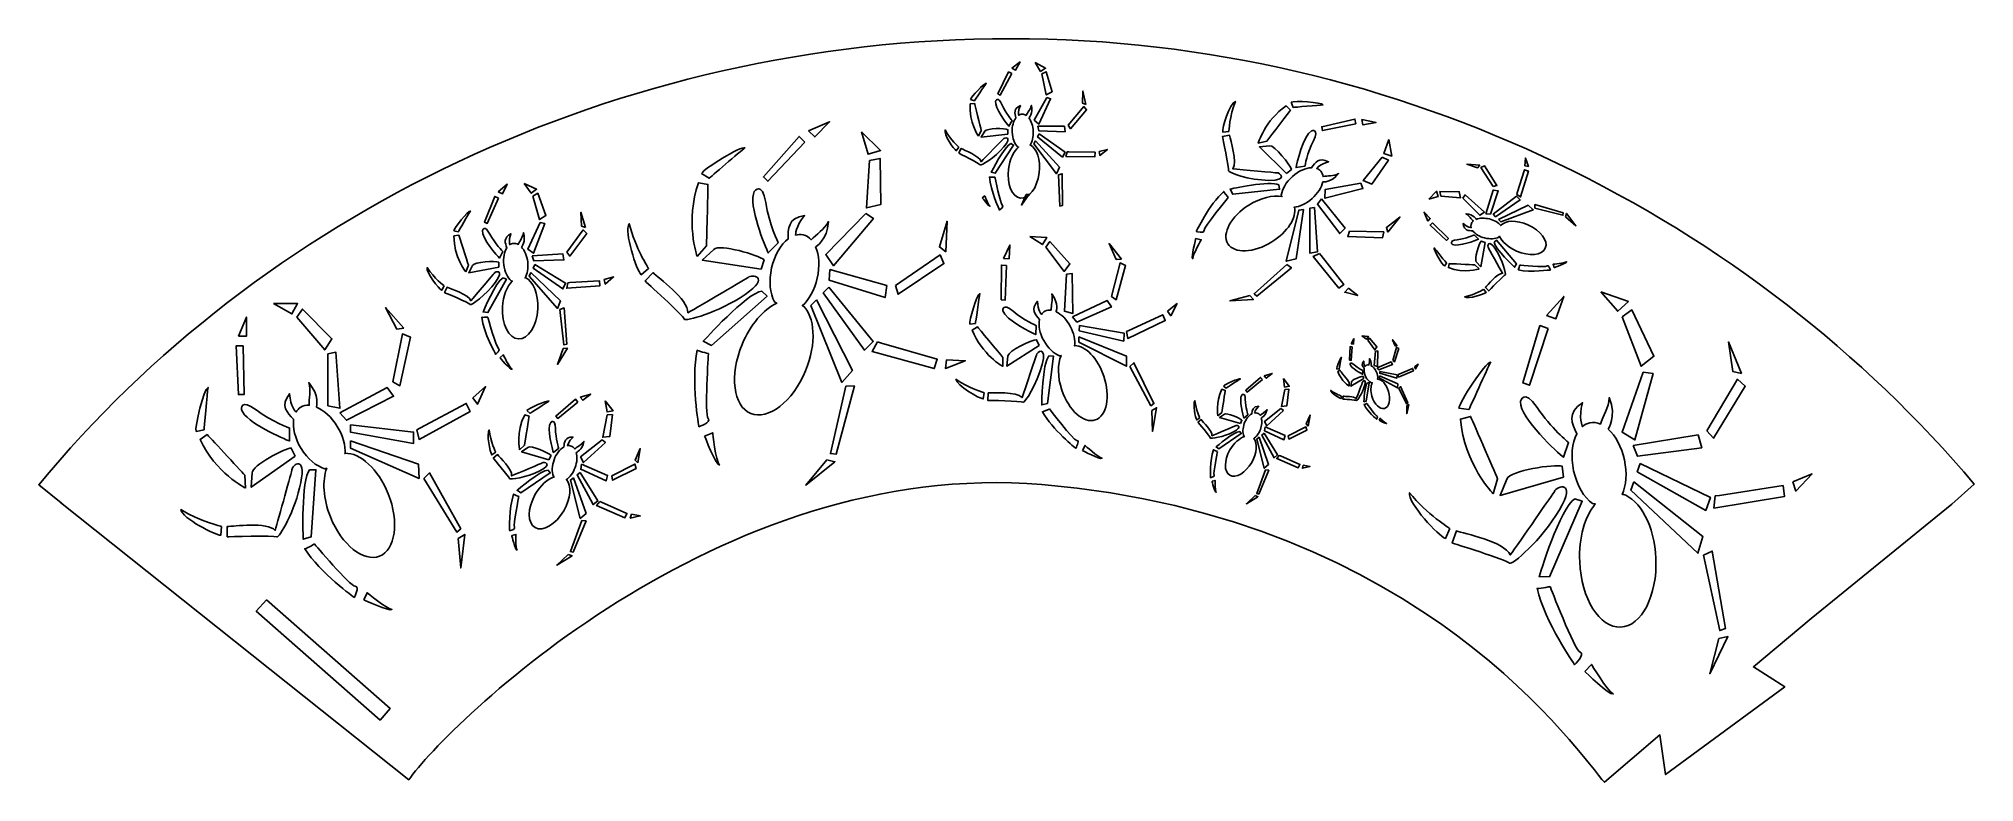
# Model space of a CAD drawing. Header units: centimetres. Extents: x -11 to 11, y -4.2 to 4.2.
import ezdxf

# ---------------------------------------------------------------- set-up
doc = ezdxf.new("R2010")
doc.units = ezdxf.units.CM
doc.header["$MEASUREMENT"] = 0
doc.layers.add('Camada 1', color=7, linetype='Continuous')

msp = doc.modelspace()

# ---------------------------------------------------------------- linework, layer by layer
at = {"layer": 'Camada 1'}
msp.add_open_spline([(10.71861, -1.06472), (10.71861, -1.06472), (9.12537, -2.3629), (9.12537, -2.3629), (9.12537, -2.3629), (9.12537, -2.3629), (9.12537, -2.3629), (9.12537, -2.3629), (9.12537, -2.3629), (9.12537, -2.3629), (8.46979, -2.91135), (8.46979, -2.91135), (8.46979, -2.91135), (8.46979, -2.91135), (8.82354, -3.13651), (8.82354, -3.13651), (8.82354, -3.13651), (8.82354, -3.13651), (7.47319, -4.13317), (7.47319, -4.13317), (7.47319, -4.13317), (7.47319, -4.13317), (7.40876, -3.68303), (7.40876, -3.68303), (7.40876, -3.68303), (7.40876, -3.68303), (6.78101, -4.22069), (6.78101, -4.22069), (6.78101, -4.22069), (6.52122, -3.93782), (4.72874, -1.20719), (0.40225, -0.84098), (0.40225, -0.84098), (-3.28406, -0.52893), (-6.35087, -3.58807), (-6.7778, -4.19211), (-6.7778, -4.19211), (-6.7778, -4.19211), (-10.72454, -1.04247), (-10.72454, -1.04247), (-10.72454, -1.04247), (-10.72454, -1.04247), (-10.72023, -1.0466), (-10.72023, -1.0466), (-10.72023, -1.0466), (-10.72023, -1.0466), (-10.97341, -0.84335), (-10.97341, -0.84335), (-10.97341, -0.84335), (-8.48, 2.18177), (-4.45632, 4.22073), (0.05255, 4.22073), (0.05255, 4.22073), (4.51025, 4.22073), (8.47461, 2.13171), (10.97344, -0.83514), (10.97344, -0.83514), (10.97344, -0.83514), (10.71861, -1.06472), (10.71861, -1.06472)], degree=3, knots=[0, 0, 0, 0, 0.0625, 0.0625, 0.0625, 0.0625, 0.125, 0.125, 0.125, 0.125, 0.1875, 0.1875, 0.1875, 0.1875, 0.25, 0.25, 0.25, 0.25, 0.3125, 0.3125, 0.3125, 0.3125, 0.375, 0.375, 0.375, 0.375, 0.4375, 0.4375, 0.4375, 0.4375, 0.5, 0.5, 0.5, 0.5, 0.5625, 0.5625, 0.5625, 0.5625, 0.625, 0.625, 0.625, 0.625, 0.6875, 0.6875, 0.6875, 0.6875, 0.75, 0.75, 0.75, 0.75, 0.8125, 0.8125, 0.8125, 0.8125, 0.875, 0.875, 0.875, 0.875, 1, 1, 1, 1], dxfattribs=at)
at = {"layer": 'Camada 1', "color": 7}
for points, knots in [([(0.06114, 3.88457), (0.06114, 3.88457), (0.15311, 3.9576), (0.15311, 3.9576), (0.15311, 3.9576), (0.15311, 3.9576), (0.10067, 3.86277), (0.10067, 3.86277), (0.10067, 3.86277), (0.10067, 3.86277), (0.06114, 3.88457), (0.06114, 3.88457)], [0, 0, 0, 0, 0.25, 0.25, 0.25, 0.25, 0.5, 0.5, 0.5, 0.5, 1, 1, 1, 1]), ([(0.32459, 3.95059), (0.32459, 3.95059), (0.4431, 3.8851), (0.4431, 3.8851), (0.4431, 3.8851), (0.4431, 3.8851), (0.38706, 3.84899), (0.38706, 3.84899), (0.38706, 3.84899), (0.38706, 3.84899), (0.32459, 3.95059), (0.32459, 3.95059)], [0, 0, 0, 0, 0.25, 0.25, 0.25, 0.25, 0.5, 0.5, 0.5, 0.5, 1, 1, 1, 1]), ([(0.05871, 3.82406), (0.05871, 3.82406), (0.0231, 3.84367), (0.0231, 3.84367), (0.0231, 3.84367), (0.0231, 3.84367), (-0.09816, 3.59607), (-0.09816, 3.59607), (-0.09816, 3.59607), (-0.09816, 3.59607), (-0.07051, 3.58078), (-0.07051, 3.58078), (-0.07051, 3.58078), (-0.07051, 3.58078), (0.05871, 3.82406), (0.05871, 3.82406)], [0, 0, 0, 0, 0.2, 0.2, 0.2, 0.2, 0.4, 0.4, 0.4, 0.4, 0.6, 0.6, 0.6, 0.6, 1, 1, 1, 1]), ([(0.40203, 3.82007), (0.40203, 3.82007), (0.45159, 3.84433), (0.45159, 3.84433), (0.45159, 3.84433), (0.45159, 3.84433), (0.51697, 3.61734), (0.51697, 3.61734), (0.51697, 3.61734), (0.51697, 3.61734), (0.45088, 3.58165), (0.45088, 3.58165), (0.45088, 3.58165), (0.45088, 3.58165), (0.40203, 3.82007), (0.40203, 3.82007)], [0, 0, 0, 0, 0.2, 0.2, 0.2, 0.2, 0.4, 0.4, 0.4, 0.4, 0.6, 0.6, 0.6, 0.6, 1, 1, 1, 1]), ([(-0.40804, 3.53), (-0.40502, 3.5541), (-0.25061, 3.72158), (-0.22871, 3.71463), (-0.22871, 3.71463), (-0.24575, 3.69312), (-0.36415, 3.51609), (-0.36415, 3.51609), (-0.36415, 3.51609), (-0.36415, 3.51609), (-0.40804, 3.53), (-0.40804, 3.53)], [0, 0, 0, 0, 0.25, 0.25, 0.25, 0.25, 0.5, 0.5, 0.5, 0.5, 1, 1, 1, 1]), ([(-0.12383, 3.51222), (-0.12383, 3.51222), (-0.09901, 3.57591), (-0.05268, 3.47296), (-0.05268, 3.47296), (-0.00638, 3.37001), (0.0631, 3.29042), (0.0631, 3.29042), (0.0631, 3.29042), (0.0631, 3.29042), (0.02817, 3.22711), (0.02817, 3.22711), (0.02817, 3.22711), (0.00884, 3.24817), (-0.13901, 3.43814), (-0.12383, 3.51222)], [0, 0, 0, 0, 0.2, 0.2, 0.2, 0.2, 0.4, 0.4, 0.4, 0.4, 0.6, 0.6, 0.6, 0.6, 1, 1, 1, 1]), ([(0.45577, 3.55313), (0.45577, 3.55313), (0.49967, 3.53921), (0.49967, 3.53921), (0.49967, 3.53921), (0.49967, 3.53921), (0.36666, 3.25169), (0.36666, 3.25169), (0.36666, 3.25169), (0.36666, 3.25169), (0.31393, 3.29632), (0.31393, 3.29632), (0.31393, 3.29632), (0.31393, 3.29632), (0.45577, 3.55313), (0.45577, 3.55313)], [0, 0, 0, 0, 0.2, 0.2, 0.2, 0.2, 0.4, 0.4, 0.4, 0.4, 0.6, 0.6, 0.6, 0.6, 1, 1, 1, 1]), ([(0.90112, 3.47227), (0.90112, 3.47227), (0.86693, 3.6252), (0.86693, 3.6252), (0.86693, 3.6252), (0.86693, 3.6252), (0.86336, 3.48796), (0.86336, 3.48796), (0.86336, 3.48796), (0.86336, 3.48796), (0.90112, 3.47227), (0.90112, 3.47227)], [0, 0, 0, 0, 0.25, 0.25, 0.25, 0.25, 0.5, 0.5, 0.5, 0.5, 1, 1, 1, 1]), ([(3.22755, 3.5004), (3.25647, 3.51847), (3.57564, 3.4986), (3.58749, 3.46854), (3.58749, 3.46854), (3.54894, 3.46804), (3.25128, 3.44026), (3.25128, 3.44026), (3.25128, 3.44026), (3.25128, 3.44026), (3.22755, 3.5004), (3.22755, 3.5004)], [0, 0, 0, 0, 0.25, 0.25, 0.25, 0.25, 0.5, 0.5, 0.5, 0.5, 1, 1, 1, 1]), ([(-0.31795, 3.114), (-0.31795, 3.114), (-0.28702, 3.17941), (-0.28702, 3.17941), (-0.28702, 3.17941), (-0.29543, 3.22021), (-0.36145, 3.48358), (-0.36145, 3.48358), (-0.36145, 3.48358), (-0.36145, 3.48358), (-0.41011, 3.47953), (-0.41011, 3.47953), (-0.41011, 3.47953), (-0.42669, 3.27209), (-0.31795, 3.114), (-0.31795, 3.114)], [0, 0, 0, 0, 0.2, 0.2, 0.2, 0.2, 0.4, 0.4, 0.4, 0.4, 0.6, 0.6, 0.6, 0.6, 1, 1, 1, 1]), ([(0.25313, 3.3213), (0.28136, 3.28582), (0.30083, 3.23102), (0.30359, 3.16885), (0.30359, 3.16885), (0.30639, 3.10659), (0.2919, 3.05021), (0.26692, 3.0123), (0.26692, 3.0123), (0.26692, 3.0123), (0.2683, 3.01497), (0.2683, 3.01497), (0.2683, 3.01497), (0.34476, 2.97708), (0.38945, 2.84535), (0.37075, 2.69639), (0.37075, 2.69639), (0.34945, 2.5269), (0.25425, 2.39932), (0.15805, 2.41138), (0.15805, 2.41138), (0.06182, 2.42345), (0.0011, 2.57058), (0.02232, 2.74007), (0.02232, 2.74007), (0.0361, 2.85019), (0.08116, 2.94256), (0.13736, 2.99052), (0.13736, 2.99052), (0.13736, 2.99052), (0.12503, 2.99425), (0.12503, 2.99425), (0.12503, 2.99425), (0.09145, 3.0287), (0.06769, 3.08884), (0.06457, 3.15813), (0.06457, 3.15813), (0.06153, 3.22539), (0.0787, 3.28582), (0.10746, 3.32349), (0.10746, 3.32349), (0.0927, 3.37204), (0.07679, 3.42729), (0.15696, 3.46039), (0.15696, 3.46039), (0.126, 3.39493), (0.13852, 3.35215), (0.13852, 3.35215), (0.13852, 3.35215), (0.14984, 3.35903), (0.1622, 3.36302), (0.17509, 3.36363), (0.17509, 3.36363), (0.19155, 3.36434), (0.20755, 3.35948), (0.22232, 3.34998), (0.22232, 3.34998), (0.23872, 3.38424), (0.27243, 3.41721), (0.28241, 3.46333), (0.28241, 3.46333), (0.30276, 3.36951), (0.25313, 3.3213), (0.25313, 3.3213)], [0, 0, 0, 0, 0.05882353, 0.05882353, 0.05882353, 0.05882353, 0.11764706, 0.11764706, 0.11764706, 0.11764706, 0.17647059, 0.17647059, 0.17647059, 0.17647059, 0.23529412, 0.23529412, 0.23529412, 0.23529412, 0.29411765, 0.29411765, 0.29411765, 0.29411765, 0.35294118, 0.35294118, 0.35294118, 0.35294118, 0.41176471, 0.41176471, 0.41176471, 0.41176471, 0.47058824, 0.47058824, 0.47058824, 0.47058824, 0.52941176, 0.52941176, 0.52941176, 0.52941176, 0.58823529, 0.58823529, 0.58823529, 0.58823529, 0.64705882, 0.64705882, 0.64705882, 0.64705882, 0.70588235, 0.70588235, 0.70588235, 0.70588235, 0.76470588, 0.76470588, 0.76470588, 0.76470588, 0.82352941, 0.82352941, 0.82352941, 0.82352941, 0.88235294, 0.88235294, 0.88235294, 0.88235294, 1, 1, 1, 1]), ([(0.69953, 3.23801), (0.69953, 3.23801), (0.72416, 3.19859), (0.72416, 3.19859), (0.72416, 3.19859), (0.72416, 3.19859), (0.90871, 3.41134), (0.90871, 3.41134), (0.90871, 3.41134), (0.90871, 3.41134), (0.87791, 3.44896), (0.87791, 3.44896), (0.87791, 3.44896), (0.87791, 3.44896), (0.69953, 3.23801), (0.69953, 3.23801)], [0, 0, 0, 0, 0.2, 0.2, 0.2, 0.2, 0.4, 0.4, 0.4, 0.4, 0.6, 0.6, 0.6, 0.6, 1, 1, 1, 1]), ([(2.52119, 3.16723), (2.52119, 3.16723), (2.45147, 3.16112), (2.45147, 3.16112), (2.45147, 3.16112), (2.44361, 3.2048), (2.52854, 3.4841), (2.5949, 3.50894), (2.5949, 3.50894), (2.52831, 3.34239), (2.52119, 3.16723), (2.52119, 3.16723)], [0, 0, 0, 0, 0.25, 0.25, 0.25, 0.25, 0.5, 0.5, 0.5, 0.5, 1, 1, 1, 1]), ([(2.8543, 3.03394), (2.8543, 3.03394), (2.95291, 3.0582), (2.95291, 3.0582), (2.95291, 3.0582), (2.98987, 3.10344), (3.21831, 3.40859), (3.21831, 3.40859), (3.21831, 3.40859), (3.21831, 3.40859), (3.17079, 3.45801), (3.17079, 3.45801), (3.17079, 3.45801), (2.93015, 3.29233), (2.8543, 3.03394), (2.8543, 3.03394)], [0, 0, 0, 0, 0.2, 0.2, 0.2, 0.2, 0.4, 0.4, 0.4, 0.4, 0.6, 0.6, 0.6, 0.6, 1, 1, 1, 1]), ([(3.96121, 3.25246), (3.96121, 3.25246), (3.95108, 3.30855), (3.95108, 3.30855), (3.95108, 3.30855), (3.95108, 3.30855), (3.57399, 3.22137), (3.57399, 3.22137), (3.57399, 3.22137), (3.57399, 3.22137), (3.58185, 3.17776), (3.58185, 3.17776), (3.58185, 3.17776), (3.58185, 3.17776), (3.96121, 3.25246), (3.96121, 3.25246)], [0, 0, 0, 0, 0.2, 0.2, 0.2, 0.2, 0.4, 0.4, 0.4, 0.4, 0.6, 0.6, 0.6, 0.6, 1, 1, 1, 1]), ([(4.02931, 3.30334), (4.02931, 3.30334), (4.19031, 3.26788), (4.19031, 3.26788), (4.19031, 3.26788), (4.19031, 3.26788), (4.04053, 3.241), (4.04053, 3.241), (4.04053, 3.241), (4.04053, 3.241), (4.02931, 3.30334), (4.02931, 3.30334)], [0, 0, 0, 0, 0.25, 0.25, 0.25, 0.25, 0.5, 0.5, 0.5, 0.5, 1, 1, 1, 1]), ([(-2.28629, 3.04756), (-2.28629, 3.04756), (-2.35093, 3.11032), (-2.35093, 3.11032), (-2.35093, 3.11032), (-2.35093, 3.11032), (-2.75532, 2.65151), (-2.75532, 2.65151), (-2.75532, 2.65151), (-2.75532, 2.65151), (-2.70507, 2.60267), (-2.70507, 2.60267), (-2.70507, 2.60267), (-2.70507, 2.60267), (-2.28629, 3.04756), (-2.28629, 3.04756)], [0, 0, 0, 0, 0.2, 0.2, 0.2, 0.2, 0.4, 0.4, 0.4, 0.4, 0.6, 0.6, 0.6, 0.6, 1, 1, 1, 1]), ([(-2.2456, 3.17557), (-2.2456, 3.17557), (-2.00612, 3.27807), (-2.00612, 3.27807), (-2.00612, 3.27807), (-2.00612, 3.27807), (-2.17382, 3.10577), (-2.17382, 3.10577), (-2.17382, 3.10577), (-2.17382, 3.10577), (-2.2456, 3.17557), (-2.2456, 3.17557)], [0, 0, 0, 0, 0.25, 0.25, 0.25, 0.25, 0.5, 0.5, 0.5, 0.5, 1, 1, 1, 1]), ([(-1.64333, 3.1626), (-1.64333, 3.1626), (-1.42801, 2.95319), (-1.42801, 2.95319), (-1.42801, 2.95319), (-1.42801, 2.95319), (-1.56911, 2.90876), (-1.56911, 2.90876), (-1.56911, 2.90876), (-1.56911, 2.90876), (-1.64333, 3.1626), (-1.64333, 3.1626)], [0, 0, 0, 0, 0.25, 0.25, 0.25, 0.25, 0.5, 0.5, 0.5, 0.5, 1, 1, 1, 1]), ([(-0.54131, 2.9898), (-0.54131, 2.9898), (-0.56925, 2.94852), (-0.56925, 2.94852), (-0.56925, 2.94852), (-0.59693, 2.96381), (-0.71313, 3.13627), (-0.69702, 3.18411), (-0.69702, 3.18411), (-0.63492, 3.07249), (-0.54131, 2.9898), (-0.54131, 2.9898)], [0, 0, 0, 0, 0.25, 0.25, 0.25, 0.25, 0.5, 0.5, 0.5, 0.5, 1, 1, 1, 1]), ([(-0.03858, 3.07833), (-0.02546, 3.10204), (0.07405, 3.11413), (-0.03001, 2.9911), (-0.03001, 2.9911), (-0.13407, 2.86804), (-0.28951, 2.77335), (-0.297, 2.78782), (-0.297, 2.78782), (-0.30449, 2.80227), (-0.54203, 2.92313), (-0.54203, 2.92313), (-0.54203, 2.92313), (-0.54203, 2.92313), (-0.51364, 2.97451), (-0.51364, 2.97451), (-0.51364, 2.97451), (-0.48202, 2.95705), (-0.30295, 2.8891), (-0.28742, 2.82378), (-0.28742, 2.82378), (-0.24106, 2.87042), (-0.03858, 3.07833), (-0.03858, 3.07833)], [0, 0, 0, 0, 0.14285714, 0.14285714, 0.14285714, 0.14285714, 0.28571429, 0.28571429, 0.28571429, 0.28571429, 0.42857143, 0.42857143, 0.42857143, 0.42857143, 0.57142857, 0.57142857, 0.57142857, 0.57142857, 0.71428571, 0.71428571, 0.71428571, 0.71428571, 1, 1, 1, 1]), ([(0.01437, 3.13681), (0.01437, 3.13681), (0.01643, 3.18721), (0.01643, 3.18721), (0.01643, 3.18721), (-0.01521, 3.2047), (-0.22524, 3.20721), (-0.24487, 3.17165), (-0.24487, 3.17165), (-0.24487, 3.17165), (-0.28813, 3.10273), (-0.28813, 3.10273), (-0.28813, 3.10273), (-0.28813, 3.10273), (0.01437, 3.13681), (0.01437, 3.13681)], [0, 0, 0, 0, 0.2, 0.2, 0.2, 0.2, 0.4, 0.4, 0.4, 0.4, 0.6, 0.6, 0.6, 0.6, 1, 1, 1, 1]), ([(0.37216, 3.14033), (0.37216, 3.14033), (0.3525, 3.10474), (0.3525, 3.10474), (0.3525, 3.10474), (0.3525, 3.10474), (0.63421, 2.87699), (0.63421, 2.87699), (0.63421, 2.87699), (0.63421, 2.87699), (0.66477, 2.93228), (0.66477, 2.93228), (0.66477, 2.93228), (0.66477, 2.93228), (0.37216, 3.14033), (0.37216, 3.14033)], [0, 0, 0, 0, 0.2, 0.2, 0.2, 0.2, 0.4, 0.4, 0.4, 0.4, 0.6, 0.6, 0.6, 0.6, 1, 1, 1, 1]), ([(0.35356, 3.22796), (0.35356, 3.22796), (0.65656, 3.22568), (0.65656, 3.22568), (0.65656, 3.22568), (0.65656, 3.22568), (0.66416, 3.16472), (0.66416, 3.16472), (0.66416, 3.16472), (0.66416, 3.16472), (0.36555, 3.17493), (0.36555, 3.17493), (0.36555, 3.17493), (0.36555, 3.17493), (0.35356, 3.22796), (0.35356, 3.22796)], [0, 0, 0, 0, 0.2, 0.2, 0.2, 0.2, 0.4, 0.4, 0.4, 0.4, 0.6, 0.6, 0.6, 0.6, 1, 1, 1, 1]), ([(3.06282, 2.69802), (3.10026, 2.70471), (3.20154, 2.60706), (2.97538, 2.61145), (2.97538, 2.61145), (2.74921, 2.61582), (2.50842, 2.70128), (2.51749, 2.72226), (2.51749, 2.72226), (2.52662, 2.74322), (2.4479, 3.109), (2.4479, 3.109), (2.4479, 3.109), (2.4479, 3.109), (2.52899, 3.12358), (2.52899, 3.12358), (2.52899, 3.12358), (2.53799, 3.07365), (2.62252, 2.81844), (2.56516, 2.74369), (2.56516, 2.74369), (2.65702, 2.73446), (3.06282, 2.69802), (3.06282, 2.69802)], [0, 0, 0, 0, 0.14285714, 0.14285714, 0.14285714, 0.14285714, 0.28571429, 0.28571429, 0.28571429, 0.28571429, 0.42857143, 0.42857143, 0.42857143, 0.42857143, 0.57142857, 0.57142857, 0.57142857, 0.57142857, 0.71428571, 0.71428571, 0.71428571, 0.71428571, 1, 1, 1, 1]), ([(3.45998, 3.17509), (3.45998, 3.17509), (3.55129, 3.20443), (3.48017, 3.06283), (3.48017, 3.06283), (3.40902, 2.92122), (3.38386, 2.77507), (3.38386, 2.77507), (3.38386, 2.77507), (3.38386, 2.77507), (3.28403, 2.75708), (3.28403, 2.75708), (3.28403, 2.75708), (3.28975, 2.79676), (3.36576, 3.12601), (3.45998, 3.17509)], [0, 0, 0, 0, 0.2, 0.2, 0.2, 0.2, 0.4, 0.4, 0.4, 0.4, 0.6, 0.6, 0.6, 0.6, 1, 1, 1, 1]), ([(4.33446, 3.07484), (4.33446, 3.07484), (4.36814, 2.88781), (4.36814, 2.88781), (4.36814, 2.88781), (4.36814, 2.88781), (4.27919, 2.91686), (4.27919, 2.91686), (4.27919, 2.91686), (4.27919, 2.91686), (4.33446, 3.07484), (4.33446, 3.07484)], [0, 0, 0, 0, 0.25, 0.25, 0.25, 0.25, 0.5, 0.5, 0.5, 0.5, 1, 1, 1, 1]), ([(-3.45705, 2.69146), (-3.43649, 2.74125), (-3.00813, 3.00928), (-2.9653, 2.98155), (-2.9653, 2.98155), (-3.01435, 2.94546), (-3.37133, 2.63598), (-3.37133, 2.63598), (-3.37133, 2.63598), (-3.37133, 2.63598), (-3.45705, 2.69146), (-3.45705, 2.69146)], [0, 0, 0, 0, 0.25, 0.25, 0.25, 0.25, 0.5, 0.5, 0.5, 0.5, 1, 1, 1, 1]), ([(-1.55395, 2.83809), (-1.55395, 2.83809), (-1.43378, 2.86101), (-1.43378, 2.86101), (-1.43378, 2.86101), (-1.43378, 2.86101), (-1.42666, 2.33705), (-1.42666, 2.33705), (-1.42666, 2.33705), (-1.42666, 2.33705), (-1.58896, 2.29935), (-1.58896, 2.29935), (-1.58896, 2.29935), (-1.58896, 2.29935), (-1.55395, 2.83809), (-1.55395, 2.83809)], [0, 0, 0, 0, 0.2, 0.2, 0.2, 0.2, 0.4, 0.4, 0.4, 0.4, 0.6, 0.6, 0.6, 0.6, 1, 1, 1, 1]), ([(0.04837, 3.03031), (0.04837, 3.03031), (0.07999, 3.01287), (0.07999, 3.01287), (0.07999, 3.01287), (0.07999, 3.01287), (-0.1271, 2.69394), (-0.1271, 2.69394), (-0.1271, 2.69394), (-0.1271, 2.69394), (-0.17314, 2.70391), (-0.17314, 2.70391), (-0.17314, 2.70391), (-0.17312, 2.70392), (-0.02344, 3.00295), (0.04837, 3.03031)], [0, 0, 0, 0, 0.2, 0.2, 0.2, 0.2, 0.4, 0.4, 0.4, 0.4, 0.6, 0.6, 0.6, 0.6, 1, 1, 1, 1]), ([(0.32851, 3.06127), (0.32851, 3.06127), (0.3089, 3.02568), (0.3089, 3.02568), (0.3089, 3.02568), (0.3089, 3.02568), (0.56586, 2.68781), (0.56586, 2.68781), (0.56586, 2.68781), (0.56586, 2.68781), (0.60116, 2.76113), (0.60116, 2.76113), (0.60116, 2.76113), (0.60116, 2.76113), (0.32851, 3.06127), (0.32851, 3.06127)], [0, 0, 0, 0, 0.2, 0.2, 0.2, 0.2, 0.4, 0.4, 0.4, 0.4, 0.6, 0.6, 0.6, 0.6, 1, 1, 1, 1]), ([(0.68712, 2.93543), (0.68712, 2.93543), (0.67278, 2.88143), (0.67278, 2.88143), (0.67278, 2.88143), (0.67278, 2.88143), (1.00208, 2.88008), (1.00208, 2.88008), (1.00208, 2.88008), (1.00208, 2.88008), (1.0042, 2.93054), (1.0042, 2.93054), (1.0042, 2.93054), (1.0042, 2.93054), (0.70731, 2.93464), (0.70731, 2.93464), (0.70731, 2.93464), (0.70731, 2.93464), (0.68712, 2.93543), (0.68712, 2.93543)], [0, 0, 0, 0, 0.16666667, 0.16666667, 0.16666667, 0.16666667, 0.33333333, 0.33333333, 0.33333333, 0.33333333, 0.5, 0.5, 0.5, 0.5, 0.66666667, 0.66666667, 0.66666667, 0.66666667, 1, 1, 1, 1]), ([(1.05108, 2.9407), (1.05108, 2.9407), (1.0573, 2.89604), (1.0573, 2.89604), (1.0573, 2.89604), (1.0573, 2.89604), (1.14488, 2.96112), (1.14488, 2.96112), (1.14488, 2.96112), (1.14488, 2.96112), (1.05108, 2.9407), (1.05108, 2.9407)], [0, 0, 0, 0, 0.25, 0.25, 0.25, 0.25, 0.5, 0.5, 0.5, 0.5, 1, 1, 1, 1]), ([(3.58579, 2.5955), (3.57214, 2.5333), (3.5297, 2.46361), (3.46443, 2.4055), (3.46443, 2.4055), (3.39913, 2.34734), (3.32481, 2.31321), (3.26144, 2.30681), (3.26144, 2.30681), (3.26144, 2.30681), (3.26557, 2.30771), (3.26557, 2.30771), (3.26557, 2.30771), (3.29195, 2.1909), (3.18807, 2.02553), (3.00924, 1.91401), (3.00924, 1.91401), (2.80583, 1.78706), (2.58252, 1.77783), (2.51047, 1.89327), (2.51047, 1.89327), (2.43837, 2.00881), (2.54484, 2.20524), (2.7483, 2.33219), (2.7483, 2.33219), (2.88043, 2.41463), (3.02093, 2.44744), (3.12292, 2.42868), (3.12292, 2.42868), (3.12292, 2.42868), (3.11604, 2.4454), (3.11604, 2.4454), (3.11604, 2.4454), (3.12385, 2.51247), (3.1683, 2.59164), (3.241, 2.65635), (3.241, 2.65635), (3.31159, 2.71924), (3.39258, 2.75406), (3.4591, 2.7561), (3.4591, 2.7561), (3.49892, 2.81516), (3.54501, 2.88141), (3.65206, 2.82336), (3.65206, 2.82336), (3.55337, 2.79915), (3.51781, 2.74766), (3.51781, 2.74766), (3.51781, 2.74766), (3.53538, 2.74142), (3.55062, 2.73152), (3.56271, 2.71797), (3.56271, 2.71797), (3.57808, 2.70069), (3.58695, 2.67892), (3.58967, 2.65447), (3.58967, 2.65447), (3.64155, 2.66693), (3.70725, 2.65942), (3.76633, 2.68937), (3.76633, 2.68937), (3.68223, 2.58407), (3.58579, 2.5955), (3.58579, 2.5955)], [0, 0, 0, 0, 0.05882353, 0.05882353, 0.05882353, 0.05882353, 0.11764706, 0.11764706, 0.11764706, 0.11764706, 0.17647059, 0.17647059, 0.17647059, 0.17647059, 0.23529412, 0.23529412, 0.23529412, 0.23529412, 0.29411765, 0.29411765, 0.29411765, 0.29411765, 0.35294118, 0.35294118, 0.35294118, 0.35294118, 0.41176471, 0.41176471, 0.41176471, 0.41176471, 0.47058824, 0.47058824, 0.47058824, 0.47058824, 0.52941176, 0.52941176, 0.52941176, 0.52941176, 0.58823529, 0.58823529, 0.58823529, 0.58823529, 0.64705882, 0.64705882, 0.64705882, 0.64705882, 0.70588235, 0.70588235, 0.70588235, 0.70588235, 0.76470588, 0.76470588, 0.76470588, 0.76470588, 0.82352941, 0.82352941, 0.82352941, 0.82352941, 0.88235294, 0.88235294, 0.88235294, 0.88235294, 1, 1, 1, 1]), ([(3.17336, 2.69212), (3.17336, 2.69212), (3.23014, 2.73451), (3.23014, 2.73451), (3.23014, 2.73451), (3.22114, 2.78444), (3.03792, 3.01547), (2.98178, 3.00536), (2.98178, 3.00536), (2.98178, 3.00536), (2.86838, 2.99144), (2.86838, 2.99144), (2.86838, 2.99144), (2.86838, 2.99144), (3.17336, 2.69212), (3.17336, 2.69212)], [0, 0, 0, 0, 0.2, 0.2, 0.2, 0.2, 0.4, 0.4, 0.4, 0.4, 0.6, 0.6, 0.6, 0.6, 1, 1, 1, 1]), ([(4.26093, 2.87492), (4.26093, 2.87492), (4.3312, 2.84246), (4.3312, 2.84246), (4.3312, 2.84246), (4.3312, 2.84246), (4.14192, 2.5702), (4.14192, 2.5702), (4.14192, 2.5702), (4.14192, 2.5702), (4.04447, 2.61058), (4.04447, 2.61058), (4.04447, 2.61058), (4.04447, 2.61058), (4.26093, 2.87492), (4.26093, 2.87492)], [0, 0, 0, 0, 0.2, 0.2, 0.2, 0.2, 0.4, 0.4, 0.4, 0.4, 0.6, 0.6, 0.6, 0.6, 1, 1, 1, 1]), ([(5.87695, 2.77676), (5.87695, 2.77676), (5.91828, 2.77044), (5.91828, 2.77044), (5.91828, 2.77044), (5.91828, 2.77044), (5.88378, 2.86545), (5.88378, 2.86545), (5.88378, 2.86545), (5.88378, 2.86545), (5.87695, 2.77676), (5.87695, 2.77676)], [0, 0, 0, 0, 0.25, 0.25, 0.25, 0.25, 0.5, 0.5, 0.5, 0.5, 1, 1, 1, 1]), ([(-0.13089, 2.64968), (-0.13089, 2.64968), (-0.06874, 2.342), (-0.04503, 2.32887), (-0.04503, 2.32887), (-0.0213, 2.31575), (-0.07951, 2.27577), (-0.07951, 2.27577), (-0.07951, 2.27577), (-0.07951, 2.27577), (-0.1818, 2.49215), (-0.1914, 2.65219), (-0.1914, 2.65219), (-0.1936, 2.64817), (-0.13089, 2.64968), (-0.13089, 2.64968)], [0, 0, 0, 0, 0.2, 0.2, 0.2, 0.2, 0.4, 0.4, 0.4, 0.4, 0.6, 0.6, 0.6, 0.6, 1, 1, 1, 1]), ([(0.58949, 2.67469), (0.58949, 2.67469), (0.63246, 2.68707), (0.63246, 2.68707), (0.63246, 2.68707), (0.63246, 2.68707), (0.63376, 2.3253), (0.63376, 2.3253), (0.63376, 2.3253), (0.63376, 2.3253), (0.60529, 2.32038), (0.60529, 2.32038), (0.60529, 2.32038), (0.60529, 2.32038), (0.58949, 2.67469), (0.58949, 2.67469)], [0, 0, 0, 0, 0.2, 0.2, 0.2, 0.2, 0.4, 0.4, 0.4, 0.4, 0.6, 0.6, 0.6, 0.6, 1, 1, 1, 1]), ([(5.36514, 2.78494), (5.36514, 2.78494), (5.22028, 2.79531), (5.22028, 2.79531), (5.22028, 2.79531), (5.22028, 2.79531), (5.34117, 2.75562), (5.34117, 2.75562), (5.34117, 2.75562), (5.34117, 2.75562), (5.36514, 2.78494), (5.36514, 2.78494)], [0, 0, 0, 0, 0.25, 0.25, 0.25, 0.25, 0.5, 0.5, 0.5, 0.5, 1, 1, 1, 1]), ([(5.5195, 2.54374), (5.5195, 2.54374), (5.56109, 2.55509), (5.56109, 2.55509), (5.56109, 2.55509), (5.56109, 2.55509), (5.42126, 2.77552), (5.42126, 2.77552), (5.42126, 2.77552), (5.42126, 2.77552), (5.37969, 2.75814), (5.37969, 2.75814), (5.37969, 2.75814), (5.37969, 2.75814), (5.5195, 2.54374), (5.5195, 2.54374)], [0, 0, 0, 0, 0.2, 0.2, 0.2, 0.2, 0.4, 0.4, 0.4, 0.4, 0.6, 0.6, 0.6, 0.6, 1, 1, 1, 1]), ([(5.78485, 2.45222), (5.78485, 2.45222), (5.82896, 2.42516), (5.82896, 2.42516), (5.82896, 2.42516), (5.82896, 2.42516), (5.91772, 2.71713), (5.91772, 2.71713), (5.91772, 2.71713), (5.91772, 2.71713), (5.87349, 2.73239), (5.87349, 2.73239), (5.87349, 2.73239), (5.87349, 2.73239), (5.79088, 2.46995), (5.79088, 2.46995), (5.79088, 2.46995), (5.79088, 2.46995), (5.78485, 2.45222), (5.78485, 2.45222)], [0, 0, 0, 0, 0.16666667, 0.16666667, 0.16666667, 0.16666667, 0.33333333, 0.33333333, 0.33333333, 0.33333333, 0.5, 0.5, 0.5, 0.5, 0.66666667, 0.66666667, 0.66666667, 0.66666667, 1, 1, 1, 1]), ([(-5.76014, 2.41153), (-5.76014, 2.41153), (-5.80218, 2.43098), (-5.80218, 2.43098), (-5.80218, 2.43098), (-5.80218, 2.43098), (-5.92029, 2.13962), (-5.92029, 2.13962), (-5.92029, 2.13962), (-5.92029, 2.13962), (-5.88761, 2.12446), (-5.88761, 2.12446), (-5.88761, 2.12446), (-5.88761, 2.12446), (-5.76014, 2.41153), (-5.76014, 2.41153)], [0, 0, 0, 0, 0.2, 0.2, 0.2, 0.2, 0.4, 0.4, 0.4, 0.4, 0.6, 0.6, 0.6, 0.6, 1, 1, 1, 1]), ([(-5.7622, 2.48053), (-5.7622, 2.48053), (-5.66343, 2.57097), (-5.66343, 2.57097), (-5.66343, 2.57097), (-5.66343, 2.57097), (-5.71548, 2.45892), (-5.71548, 2.45892), (-5.71548, 2.45892), (-5.71548, 2.45892), (-5.7622, 2.48053), (-5.7622, 2.48053)], [0, 0, 0, 0, 0.25, 0.25, 0.25, 0.25, 0.5, 0.5, 0.5, 0.5, 1, 1, 1, 1]), ([(-5.46783, 2.57671), (-5.46783, 2.57671), (-5.32776, 2.51176), (-5.32776, 2.51176), (-5.32776, 2.51176), (-5.32776, 2.51176), (-5.38861, 2.46619), (-5.38861, 2.46619), (-5.38861, 2.46619), (-5.38861, 2.46619), (-5.46783, 2.57671), (-5.46783, 2.57671)], [0, 0, 0, 0, 0.25, 0.25, 0.25, 0.25, 0.5, 0.5, 0.5, 0.5, 1, 1, 1, 1]), ([(-5.36919, 2.4345), (-5.36919, 2.4345), (-5.3149, 2.46606), (-5.3149, 2.46606), (-5.3149, 2.46606), (-5.3149, 2.46606), (-5.22224, 2.21312), (-5.22224, 2.21312), (-5.22224, 2.21312), (-5.22224, 2.21312), (-5.2946, 2.16719), (-5.2946, 2.16719), (-5.2946, 2.16719), (-5.2946, 2.16719), (-5.36919, 2.4345), (-5.36919, 2.4345)], [0, 0, 0, 0, 0.2, 0.2, 0.2, 0.2, 0.4, 0.4, 0.4, 0.4, 0.6, 0.6, 0.6, 0.6, 1, 1, 1, 1]), ([(-3.50774, 1.74872), (-3.50774, 1.74872), (-3.40326, 1.87056), (-3.40326, 1.87056), (-3.40326, 1.87056), (-3.39744, 1.96271), (-3.38453, 2.56491), (-3.38453, 2.56491), (-3.38453, 2.56491), (-3.38453, 2.56491), (-3.49102, 2.58473), (-3.49102, 2.58473), (-3.49102, 2.58473), (-3.64789, 2.15055), (-3.50774, 1.74872), (-3.50774, 1.74872)], [0, 0, 0, 0, 0.2, 0.2, 0.2, 0.2, 0.4, 0.4, 0.4, 0.4, 0.6, 0.6, 0.6, 0.6, 1, 1, 1, 1]), ([(-2.8593, 2.48715), (-2.8593, 2.48715), (-2.76892, 2.60888), (-2.7301, 2.3615), (-2.7301, 2.3615), (-2.69129, 2.11411), (-2.58921, 1.90316), (-2.58921, 1.90316), (-2.58921, 1.90316), (-2.58921, 1.90316), (-2.70094, 1.78822), (-2.70094, 1.78822), (-2.70094, 1.78822), (-2.73002, 1.84448), (-2.93518, 2.33747), (-2.8593, 2.48715)], [0, 0, 0, 0, 0.2, 0.2, 0.2, 0.2, 0.4, 0.4, 0.4, 0.4, 0.6, 0.6, 0.6, 0.6, 1, 1, 1, 1]), ([(-0.27432, 2.41569), (-0.27432, 2.41569), (-0.24654, 2.43672), (-0.24654, 2.43672), (-0.24654, 2.43672), (-0.24654, 2.43672), (-0.2064, 2.33372), (-0.1864, 2.31858), (-0.1864, 2.31858), (-0.20087, 2.31446), (-0.27432, 2.41569), (-0.27432, 2.41569)], [0, 0, 0, 0, 0.25, 0.25, 0.25, 0.25, 0.5, 0.5, 0.5, 0.5, 1, 1, 1, 1]), ([(0.22291, 2.4523), (0.22291, 2.4523), (0.25622, 2.4541), (0.25622, 2.4541), (0.25622, 2.4541), (0.25622, 2.4541), (0.16888, 2.33258), (0.16888, 2.33258), (0.16888, 2.33258), (0.16888, 2.33258), (0.22291, 2.4523), (0.22291, 2.4523)], [0, 0, 0, 0, 0.25, 0.25, 0.25, 0.25, 0.5, 0.5, 0.5, 0.5, 1, 1, 1, 1]), ([(2.51415, 2.41897), (2.51415, 2.41897), (2.23404, 2.07882), (2.24078, 2.04136), (2.24078, 2.04136), (2.2475, 2.00392), (2.15236, 2.03191), (2.15236, 2.03191), (2.15236, 2.03191), (2.15236, 2.03191), (2.29743, 2.33491), (2.4633, 2.4871), (2.4633, 2.4871), (2.45703, 2.48596), (2.51415, 2.41897), (2.51415, 2.41897)], [0, 0, 0, 0, 0.2, 0.2, 0.2, 0.2, 0.4, 0.4, 0.4, 0.4, 0.6, 0.6, 0.6, 0.6, 1, 1, 1, 1]), ([(3.08753, 2.56078), (3.08753, 2.56078), (3.09655, 2.51088), (3.09655, 2.51088), (3.09655, 2.51088), (3.09655, 2.51088), (2.5658, 2.45402), (2.5658, 2.45402), (2.5658, 2.45402), (2.5658, 2.45402), (2.53585, 2.51302), (2.53585, 2.51302), (2.53585, 2.51302), (2.53585, 2.51305), (2.99405, 2.61478), (3.08753, 2.56078)], [0, 0, 0, 0, 0.2, 0.2, 0.2, 0.2, 0.4, 0.4, 0.4, 0.4, 0.6, 0.6, 0.6, 0.6, 1, 1, 1, 1]), ([(4.01772, 2.58002), (4.01772, 2.58002), (4.04146, 2.51988), (4.04146, 2.51988), (4.04146, 2.51988), (4.04146, 2.51988), (3.6105, 2.41013), (3.6105, 2.41013), (3.6105, 2.41013), (3.6105, 2.41013), (3.61241, 2.5071), (3.61241, 2.5071), (3.61241, 2.5071), (3.61241, 2.5071), (4.01772, 2.58002), (4.01772, 2.58002)], [0, 0, 0, 0, 0.2, 0.2, 0.2, 0.2, 0.4, 0.4, 0.4, 0.4, 0.6, 0.6, 0.6, 0.6, 1, 1, 1, 1]), ([(4.78721, 2.40034), (4.78721, 2.40034), (4.8768, 2.4881), (4.8768, 2.4881), (4.8768, 2.4881), (4.8768, 2.4881), (4.89397, 2.42878), (4.89397, 2.42878), (4.89397, 2.42878), (4.89397, 2.42878), (4.78721, 2.40034), (4.78721, 2.40034)], [0, 0, 0, 0, 0.25, 0.25, 0.25, 0.25, 0.5, 0.5, 0.5, 0.5, 1, 1, 1, 1]), ([(4.92363, 2.43442), (4.92363, 2.43442), (4.91527, 2.48477), (4.91527, 2.48477), (4.91527, 2.48477), (4.91527, 2.48477), (5.13419, 2.48255), (5.13419, 2.48255), (5.13419, 2.48255), (5.13419, 2.48255), (5.14834, 2.41434), (5.14834, 2.41434), (5.14834, 2.41434), (5.14834, 2.41434), (4.92363, 2.43442), (4.92363, 2.43442)], [0, 0, 0, 0, 0.2, 0.2, 0.2, 0.2, 0.4, 0.4, 0.4, 0.4, 0.6, 0.6, 0.6, 0.6, 1, 1, 1, 1]), ([(5.17496, 2.41113), (5.17496, 2.41113), (5.19896, 2.44635), (5.19896, 2.44635), (5.19896, 2.44635), (5.19896, 2.44635), (5.41885, 2.25188), (5.41885, 2.25188), (5.41885, 2.25188), (5.41885, 2.25188), (5.36519, 2.21685), (5.36519, 2.21685), (5.36519, 2.21685), (5.36519, 2.21685), (5.17496, 2.41113), (5.17496, 2.41113)], [0, 0, 0, 0, 0.2, 0.2, 0.2, 0.2, 0.4, 0.4, 0.4, 0.4, 0.6, 0.6, 0.6, 0.6, 1, 1, 1, 1]), ([(5.43642, 2.23389), (5.43642, 2.23389), (5.51902, 2.50231), (5.51902, 2.50231), (5.51902, 2.50231), (5.51902, 2.50231), (5.57517, 2.49284), (5.57517, 2.49284), (5.57517, 2.49284), (5.57517, 2.49284), (5.48666, 2.2304), (5.48666, 2.2304), (5.48666, 2.2304), (5.48666, 2.2304), (5.43642, 2.23389), (5.43642, 2.23389)], [0, 0, 0, 0, 0.2, 0.2, 0.2, 0.2, 0.4, 0.4, 0.4, 0.4, 0.6, 0.6, 0.6, 0.6, 1, 1, 1, 1]), ([(5.51918, 2.22712), (5.51918, 2.22712), (5.54553, 2.20021), (5.54553, 2.20021), (5.54553, 2.20021), (5.54553, 2.20021), (5.82266, 2.38968), (5.82266, 2.38968), (5.82266, 2.38968), (5.82266, 2.38968), (5.78167, 2.43156), (5.78167, 2.43156), (5.78167, 2.43156), (5.78167, 2.43156), (5.51918, 2.22712), (5.51918, 2.22712)], [0, 0, 0, 0, 0.2, 0.2, 0.2, 0.2, 0.4, 0.4, 0.4, 0.4, 0.6, 0.6, 0.6, 0.6, 1, 1, 1, 1]), ([(-6.26753, 2.03961), (-6.266, 2.06726), (-6.10381, 2.27017), (-6.07833, 2.26395), (-6.07833, 2.26395), (-6.09598, 2.2381), (-6.2165, 2.02731), (-6.2165, 2.02731), (-6.2165, 2.02731), (-6.2165, 2.02731), (-6.26753, 2.03961), (-6.26753, 2.03961)], [0, 0, 0, 0, 0.25, 0.25, 0.25, 0.25, 0.5, 0.5, 0.5, 0.5, 1, 1, 1, 1]), ([(-4.77375, 2.07882), (-4.77375, 2.07882), (-4.82481, 2.25008), (-4.82481, 2.25008), (-4.82481, 2.25008), (-4.82481, 2.25008), (-4.8179, 2.09363), (-4.8179, 2.09363), (-4.8179, 2.09363), (-4.8179, 2.09363), (-4.77375, 2.07882), (-4.77375, 2.07882)], [0, 0, 0, 0, 0.25, 0.25, 0.25, 0.25, 0.5, 0.5, 0.5, 0.5, 1, 1, 1, 1]), ([(-2.16453, 1.8581), (-2.12484, 1.7656), (-2.11534, 1.63701), (-2.14574, 1.50231), (-2.14574, 1.50231), (-2.17617, 1.3675), (-2.24025, 1.25529), (-2.31579, 1.18878), (-2.31579, 1.18878), (-2.31579, 1.18878), (-2.31134, 1.19375), (-2.31134, 1.19375), (-2.31134, 1.19375), (-2.17, 1.06791), (-2.15137, 0.75991), (-2.27858, 0.45207), (-2.27858, 0.45207), (-2.42328, 0.10187), (-2.70173, -0.11538), (-2.90048, -0.03333), (-2.90048, -0.03333), (-3.09934, 0.0489), (-3.14318, 0.39921), (-2.99853, 0.74947), (-2.99853, 0.74947), (-2.90458, 0.97696), (-2.75421, 1.1483), (-2.60586, 1.21799), (-2.60586, 1.21799), (-2.60586, 1.21799), (-2.63002, 1.23315), (-2.63002, 1.23315), (-2.63002, 1.23315), (-2.68169, 1.32655), (-2.69741, 1.46908), (-2.66354, 1.61915), (-2.66354, 1.61915), (-2.63065, 1.76488), (-2.55858, 1.88413), (-2.47492, 1.94789), (-2.47492, 1.94789), (-2.47807, 2.06039), (-2.47981, 2.18792), (-2.28889, 2.21176), (-2.28889, 2.21176), (-2.39345, 2.08987), (-2.39176, 1.99099), (-2.39176, 1.99099), (-2.39176, 1.99099), (-2.36342, 1.99911), (-2.33474, 2.00041), (-2.3068, 1.99417), (-2.3068, 1.99417), (-2.27111, 1.98613), (-2.23975, 1.96628), (-2.21375, 1.93734), (-2.21375, 1.93734), (-2.1585, 2.0011), (-2.06714, 2.05188), (-2.01883, 2.14464), (-2.01883, 2.14464), (-2.0301, 1.93211), (-2.16453, 1.8581), (-2.16453, 1.8581)], [0, 0, 0, 0, 0.05882353, 0.05882353, 0.05882353, 0.05882353, 0.11764706, 0.11764706, 0.11764706, 0.11764706, 0.17647059, 0.17647059, 0.17647059, 0.17647059, 0.23529412, 0.23529412, 0.23529412, 0.23529412, 0.29411765, 0.29411765, 0.29411765, 0.29411765, 0.35294118, 0.35294118, 0.35294118, 0.35294118, 0.41176471, 0.41176471, 0.41176471, 0.41176471, 0.47058824, 0.47058824, 0.47058824, 0.47058824, 0.52941176, 0.52941176, 0.52941176, 0.52941176, 0.58823529, 0.58823529, 0.58823529, 0.58823529, 0.64705882, 0.64705882, 0.64705882, 0.64705882, 0.70588235, 0.70588235, 0.70588235, 0.70588235, 0.76470588, 0.76470588, 0.76470588, 0.76470588, 0.82352941, 0.82352941, 0.82352941, 0.82352941, 0.88235294, 0.88235294, 0.88235294, 0.88235294, 1, 1, 1, 1]), ([(-1.59528, 2.23542), (-1.59528, 2.23542), (-1.50945, 2.18005), (-1.50945, 2.18005), (-1.50945, 2.18005), (-1.50945, 2.18005), (-1.96231, 1.64265), (-1.96231, 1.64265), (-1.96231, 1.64265), (-1.96231, 1.64265), (-2.04904, 1.76896), (-2.04904, 1.76896), (-2.04904, 1.76896), (-2.04904, 1.76896), (-1.59528, 2.23542), (-1.59528, 2.23542)], [0, 0, 0, 0, 0.2, 0.2, 0.2, 0.2, 0.4, 0.4, 0.4, 0.4, 0.6, 0.6, 0.6, 0.6, 1, 1, 1, 1]), ([(3.36928, 2.28308), (3.36928, 2.28308), (3.31314, 2.27294), (3.31314, 2.27294), (3.31314, 2.27294), (3.31314, 2.27294), (3.17267, 1.69385), (3.17267, 1.69385), (3.17267, 1.69385), (3.17267, 1.69385), (3.28377, 1.72028), (3.28377, 1.72028), (3.28377, 1.72028), (3.28377, 1.72028), (3.36928, 2.28308), (3.36928, 2.28308)], [0, 0, 0, 0, 0.2, 0.2, 0.2, 0.2, 0.4, 0.4, 0.4, 0.4, 0.6, 0.6, 0.6, 0.6, 1, 1, 1, 1]), ([(3.49406, 2.30551), (3.49406, 2.30551), (3.43794, 2.29538), (3.43794, 2.29538), (3.43794, 2.29538), (3.43794, 2.29538), (3.43927, 1.7869), (3.43927, 1.7869), (3.43927, 1.7869), (3.43927, 1.7869), (3.5266, 1.80259), (3.5266, 1.80259), (3.5266, 1.80259), (3.5266, 1.80259), (3.49406, 2.30551), (3.49406, 2.30551)], [0, 0, 0, 0, 0.2, 0.2, 0.2, 0.2, 0.4, 0.4, 0.4, 0.4, 0.6, 0.6, 0.6, 0.6, 1, 1, 1, 1]), ([(3.57307, 2.40341), (3.57307, 2.40341), (3.83889, 2.07133), (3.83889, 2.07133), (3.83889, 2.07133), (3.83889, 2.07133), (3.7792, 2.00907), (3.7792, 2.00907), (3.7792, 2.00907), (3.7792, 2.00907), (3.52592, 2.3434), (3.52592, 2.3434), (3.52592, 2.3434), (3.52592, 2.3434), (3.57307, 2.40341), (3.57307, 2.40341)], [0, 0, 0, 0, 0.2, 0.2, 0.2, 0.2, 0.4, 0.4, 0.4, 0.4, 0.6, 0.6, 0.6, 0.6, 1, 1, 1, 1]), ([(4.32403, 2.02333), (4.32403, 2.02333), (4.46037, 2.196), (4.46037, 2.196), (4.46037, 2.196), (4.46037, 2.196), (4.30768, 2.07834), (4.30768, 2.07834), (4.30768, 2.07834), (4.30768, 2.07834), (4.32403, 2.02333), (4.32403, 2.02333)], [0, 0, 0, 0, 0.25, 0.25, 0.25, 0.25, 0.5, 0.5, 0.5, 0.5, 1, 1, 1, 1]), ([(4.77573, 2.14888), (4.77573, 2.14888), (4.73535, 2.24995), (4.73535, 2.24995), (4.73535, 2.24995), (4.73535, 2.24995), (4.8056, 2.17814), (4.8056, 2.17814), (4.8056, 2.17814), (4.8056, 2.17814), (4.77573, 2.14888), (4.77573, 2.14888)], [0, 0, 0, 0, 0.25, 0.25, 0.25, 0.25, 0.5, 0.5, 0.5, 0.5, 1, 1, 1, 1]), ([(5.32686, 2.16952), (5.36586, 2.18521), (5.41965, 2.18788), (5.47564, 2.17381), (5.47564, 2.17381), (5.53163, 2.15971), (5.5778, 2.13187), (5.60484, 2.09962), (5.60484, 2.09962), (5.60484, 2.09962), (5.60286, 2.1015), (5.60286, 2.1015), (5.60286, 2.1015), (5.65681, 2.15934), (5.78566, 2.16399), (5.913, 2.10772), (5.913, 2.10772), (6.05778, 2.0438), (6.1457, 1.92532), (6.1094, 1.84314), (6.1094, 1.84314), (6.07313, 1.76091), (5.92633, 1.74609), (5.7815, 1.81004), (5.7815, 1.81004), (5.68741, 1.85155), (5.61738, 1.91606), (5.58976, 1.97874), (5.58976, 1.97874), (5.58976, 1.97874), (5.5832, 1.96882), (5.5832, 1.96882), (5.5832, 1.96882), (5.54362, 1.94818), (5.48395, 1.94305), (5.42165, 1.95874), (5.42165, 1.95874), (5.36111, 1.97393), (5.31198, 2.00523), (5.28621, 2.04079), (5.28621, 2.04079), (5.23925, 2.04058), (5.18593, 2.04116), (5.17789, 2.12117), (5.17789, 2.12117), (5.22771, 2.0763), (5.26904, 2.07598), (5.26904, 2.07598), (5.26904, 2.07598), (5.26597, 2.08791), (5.26565, 2.0999), (5.26856, 2.11149), (5.26856, 2.11149), (5.27226, 2.12628), (5.28089, 2.13924), (5.29325, 2.14975), (5.29325, 2.14975), (5.26719, 2.17346), (5.24689, 2.21214), (5.20864, 2.23325), (5.20864, 2.23325), (5.29728, 2.22643), (5.32686, 2.16952), (5.32686, 2.16952)], [0, 0, 0, 0, 0.05882353, 0.05882353, 0.05882353, 0.05882353, 0.11764706, 0.11764706, 0.11764706, 0.11764706, 0.17647059, 0.17647059, 0.17647059, 0.17647059, 0.23529412, 0.23529412, 0.23529412, 0.23529412, 0.29411765, 0.29411765, 0.29411765, 0.29411765, 0.35294118, 0.35294118, 0.35294118, 0.35294118, 0.41176471, 0.41176471, 0.41176471, 0.41176471, 0.47058824, 0.47058824, 0.47058824, 0.47058824, 0.52941176, 0.52941176, 0.52941176, 0.52941176, 0.58823529, 0.58823529, 0.58823529, 0.58823529, 0.64705882, 0.64705882, 0.64705882, 0.64705882, 0.70588235, 0.70588235, 0.70588235, 0.70588235, 0.76470588, 0.76470588, 0.76470588, 0.76470588, 0.82352941, 0.82352941, 0.82352941, 0.82352941, 0.88235294, 0.88235294, 0.88235294, 0.88235294, 1, 1, 1, 1]), ([(5.57773, 2.16735), (5.57773, 2.16735), (5.60414, 2.14044), (5.60414, 2.14044), (5.60414, 2.14044), (5.60414, 2.14044), (5.97244, 2.27874), (5.97244, 2.27874), (5.97244, 2.27874), (5.97244, 2.27874), (5.91674, 2.32956), (5.91674, 2.32956), (5.91674, 2.32956), (5.91674, 2.32956), (5.57773, 2.16735), (5.57773, 2.16735)], [0, 0, 0, 0, 0.2, 0.2, 0.2, 0.2, 0.4, 0.4, 0.4, 0.4, 0.6, 0.6, 0.6, 0.6, 1, 1, 1, 1]), ([(5.99033, 2.29628), (5.99033, 2.29628), (5.9908, 2.33763), (5.9908, 2.33763), (5.9908, 2.33763), (5.9908, 2.33763), (6.31227, 2.24262), (6.31227, 2.24262), (6.31227, 2.24262), (6.31227, 2.24262), (6.30912, 2.21608), (6.30912, 2.21608), (6.30912, 2.21608), (6.30912, 2.21608), (5.99033, 2.29628), (5.99033, 2.29628)], [0, 0, 0, 0, 0.2, 0.2, 0.2, 0.2, 0.4, 0.4, 0.4, 0.4, 0.6, 0.6, 0.6, 0.6, 1, 1, 1, 1]), ([(6.33852, 2.19801), (6.33852, 2.19801), (6.3478, 2.23632), (6.3478, 2.23632), (6.3478, 2.23632), (6.3478, 2.23632), (6.45581, 2.09623), (6.45581, 2.09623), (6.45581, 2.09623), (6.45581, 2.09623), (6.33852, 2.19801), (6.33852, 2.19801)], [0, 0, 0, 0, 0.25, 0.25, 0.25, 0.25, 0.5, 0.5, 0.5, 0.5, 1, 1, 1, 1]), ([(-6.13172, 1.5737), (-6.13172, 1.5737), (-6.10177, 1.65056), (-6.10177, 1.65056), (-6.10177, 1.65056), (-6.1146, 1.69625), (-6.2108, 1.99055), (-6.2108, 1.99055), (-6.2108, 1.99055), (-6.2108, 1.99055), (-6.26583, 1.98206), (-6.26583, 1.98206), (-6.26583, 1.98206), (-6.26806, 1.74476), (-6.13172, 1.5737), (-6.13172, 1.5737)], [0, 0, 0, 0, 0.2, 0.2, 0.2, 0.2, 0.4, 0.4, 0.4, 0.4, 0.6, 0.6, 0.6, 0.6, 1, 1, 1, 1]), ([(-5.94278, 2.04223), (-5.94278, 2.04223), (-5.91966, 2.11666), (-5.85872, 2.00323), (-5.85872, 2.00323), (-5.79779, 1.88986), (-5.71241, 1.80487), (-5.71241, 1.80487), (-5.71241, 1.80487), (-5.71241, 1.80487), (-5.74707, 1.7301), (-5.74707, 1.7301), (-5.74707, 1.7301), (-5.77075, 1.7524), (-5.95413, 1.95669), (-5.94278, 2.04223)], [0, 0, 0, 0, 0.2, 0.2, 0.2, 0.2, 0.4, 0.4, 0.4, 0.4, 0.6, 0.6, 0.6, 0.6, 1, 1, 1, 1]), ([(-5.49873, 1.85522), (-5.46373, 1.81712), (-5.43724, 1.75635), (-5.42909, 1.68581), (-5.42909, 1.68581), (-5.42089, 1.61527), (-5.43293, 1.54992), (-5.45825, 1.50478), (-5.45825, 1.50478), (-5.45825, 1.50478), (-5.45695, 1.50796), (-5.45695, 1.50796), (-5.45695, 1.50796), (-5.36699, 1.47102), (-5.30556, 1.32471), (-5.3149, 1.15374), (-5.3149, 1.15374), (-5.32548, 0.9593), (-5.42359, 0.80653), (-5.53403, 0.81253), (-5.53403, 0.81253), (-5.64447, 0.81856), (-5.72535, 0.9811), (-5.71474, 1.17559), (-5.71474, 1.17559), (-5.70786, 1.3019), (-5.66405, 1.41062), (-5.60396, 1.46967), (-5.60396, 1.46967), (-5.60396, 1.46967), (-5.61827, 1.47292), (-5.61827, 1.47292), (-5.61827, 1.47292), (-5.6592, 1.50943), (-5.69108, 1.57595), (-5.70019, 1.65445), (-5.70019, 1.65445), (-5.70903, 1.73076), (-5.69434, 1.80087), (-5.66463, 1.84601), (-5.66463, 1.84601), (-5.68529, 1.90004), (-5.70784, 1.96166), (-5.61928, 2.00569), (-5.61928, 2.00569), (-5.64926, 1.92878), (-5.63164, 1.88112), (-5.63164, 1.88112), (-5.63164, 1.88112), (-5.61928, 1.88988), (-5.60558, 1.89541), (-5.59095, 1.8971), (-5.59095, 1.8971), (-5.57227, 1.89924), (-5.5537, 1.89496), (-5.53615, 1.88535), (-5.53615, 1.88535), (-5.5202, 1.92565), (-5.48456, 1.96581), (-5.47686, 2.0191), (-5.47686, 2.0191), (-5.4461, 1.91401), (-5.49873, 1.85522), (-5.49873, 1.85522)], [0, 0, 0, 0, 0.05882353, 0.05882353, 0.05882353, 0.05882353, 0.11764706, 0.11764706, 0.11764706, 0.11764706, 0.17647059, 0.17647059, 0.17647059, 0.17647059, 0.23529412, 0.23529412, 0.23529412, 0.23529412, 0.29411765, 0.29411765, 0.29411765, 0.29411765, 0.35294118, 0.35294118, 0.35294118, 0.35294118, 0.41176471, 0.41176471, 0.41176471, 0.41176471, 0.47058824, 0.47058824, 0.47058824, 0.47058824, 0.52941176, 0.52941176, 0.52941176, 0.52941176, 0.58823529, 0.58823529, 0.58823529, 0.58823529, 0.64705882, 0.64705882, 0.64705882, 0.64705882, 0.70588235, 0.70588235, 0.70588235, 0.70588235, 0.76470588, 0.76470588, 0.76470588, 0.76470588, 0.82352941, 0.82352941, 0.82352941, 0.82352941, 0.88235294, 0.88235294, 0.88235294, 0.88235294, 1, 1, 1, 1]), ([(-5.2868, 2.13509), (-5.2868, 2.13509), (-5.23573, 2.12279), (-5.23573, 2.12279), (-5.23573, 2.12279), (-5.23573, 2.12279), (-5.36398, 1.7851), (-5.36398, 1.7851), (-5.36398, 1.7851), (-5.36398, 1.7851), (-5.42761, 1.83164), (-5.42761, 1.83164), (-5.42761, 1.83164), (-5.42761, 1.83164), (-5.2868, 2.13509), (-5.2868, 2.13509)], [0, 0, 0, 0, 0.2, 0.2, 0.2, 0.2, 0.4, 0.4, 0.4, 0.4, 0.6, 0.6, 0.6, 0.6, 1, 1, 1, 1]), ([(-4.98427, 1.79619), (-4.98427, 1.79619), (-4.95305, 1.75335), (-4.95305, 1.75335), (-4.95305, 1.75335), (-4.95305, 1.75335), (-4.7602, 2.01011), (-4.7602, 2.01011), (-4.7602, 2.01011), (-4.7602, 2.01011), (-4.79822, 2.0504), (-4.79822, 2.0504), (-4.79822, 2.0504), (-4.79822, 2.0504), (-4.98427, 1.79619), (-4.98427, 1.79619)], [0, 0, 0, 0, 0.2, 0.2, 0.2, 0.2, 0.4, 0.4, 0.4, 0.4, 0.6, 0.6, 0.6, 0.6, 1, 1, 1, 1]), ([(-4.05834, 1.61368), (-4.05834, 1.61368), (-4.14229, 1.54171), (-4.14229, 1.54171), (-4.14229, 1.54171), (-4.19253, 1.59061), (-4.34025, 2.02759), (-4.27781, 2.12051), (-4.27781, 2.12051), (-4.21026, 1.8453), (-4.05834, 1.61368), (-4.05834, 1.61368)], [0, 0, 0, 0, 0.25, 0.25, 0.25, 0.25, 0.5, 0.5, 0.5, 0.5, 1, 1, 1, 1]), ([(-0.68969, 1.80183), (-0.68969, 1.80183), (-0.67329, 2.14912), (-0.67329, 2.14912), (-0.67329, 2.14912), (-0.67329, 2.14912), (-0.76126, 1.85749), (-0.76126, 1.85749), (-0.76126, 1.85749), (-0.76126, 1.85749), (-0.68969, 1.80183), (-0.68969, 1.80183)], [0, 0, 0, 0, 0.25, 0.25, 0.25, 0.25, 0.5, 0.5, 0.5, 0.5, 1, 1, 1, 1]), ([(0.26355, 1.97552), (0.26355, 1.97552), (0.45667, 1.96502), (0.45667, 1.96502), (0.45667, 1.96502), (0.45667, 1.96502), (0.40703, 1.88374), (0.40703, 1.88374), (0.40703, 1.88374), (0.40703, 1.88374), (0.26355, 1.97552), (0.26355, 1.97552)], [0, 0, 0, 0, 0.25, 0.25, 0.25, 0.25, 0.5, 0.5, 0.5, 0.5, 1, 1, 1, 1]), ([(3.89038, 2.03545), (3.89038, 2.03545), (3.86921, 1.9737), (3.86921, 1.9737), (3.86921, 1.9737), (3.86921, 1.9737), (4.2644, 1.9611), (4.2644, 1.9611), (4.2644, 1.9611), (4.2644, 1.9611), (4.2781, 2.02797), (4.2781, 2.02797), (4.2781, 2.02797), (4.2781, 2.02797), (3.89038, 2.03545), (3.89038, 2.03545)], [0, 0, 0, 0, 0.2, 0.2, 0.2, 0.2, 0.4, 0.4, 0.4, 0.4, 0.6, 0.6, 0.6, 0.6, 1, 1, 1, 1]), ([(4.8288, 2.1306), (4.8288, 2.1306), (4.80195, 2.10427), (4.80195, 2.10427), (4.80195, 2.10427), (4.80195, 2.10427), (4.98946, 1.93073), (4.98946, 1.93073), (4.98946, 1.93073), (4.98946, 1.93073), (5.01039, 1.95126), (5.01039, 1.95126), (5.01039, 1.95126), (5.01039, 1.95126), (4.8288, 2.1306), (4.8288, 2.1306)], [0, 0, 0, 0, 0.2, 0.2, 0.2, 0.2, 0.4, 0.4, 0.4, 0.4, 0.6, 0.6, 0.6, 0.6, 1, 1, 1, 1]), ([(5.05706, 1.88567), (5.05706, 1.88567), (5.00716, 1.92464), (5.11085, 1.93838), (5.11085, 1.93838), (5.21462, 1.95214), (5.3037, 1.99265), (5.3037, 1.99265), (5.3037, 1.99265), (5.3037, 1.99265), (5.35061, 1.94479), (5.35061, 1.94479), (5.35061, 1.94479), (5.32686, 1.93319), (5.11887, 1.85249), (5.05706, 1.88567)], [0, 0, 0, 0, 0.2, 0.2, 0.2, 0.2, 0.4, 0.4, 0.4, 0.4, 0.6, 0.6, 0.6, 0.6, 1, 1, 1, 1]), ([(-5.377, 1.75706), (-5.377, 1.75706), (-5.03214, 1.7787), (-5.03214, 1.7787), (-5.03214, 1.7787), (-5.03214, 1.7787), (-5.01859, 1.71002), (-5.01859, 1.71002), (-5.01859, 1.71002), (-5.01859, 1.71002), (-5.35911, 1.69774), (-5.35911, 1.69774), (-5.35911, 1.69774), (-5.35911, 1.69774), (-5.377, 1.75706), (-5.377, 1.75706)], [0, 0, 0, 0, 0.2, 0.2, 0.2, 0.2, 0.4, 0.4, 0.4, 0.4, 0.6, 0.6, 0.6, 0.6, 1, 1, 1, 1]), ([(-2.78336, 1.60296), (-2.78336, 1.60296), (-2.74944, 1.70961), (-2.74944, 1.70961), (-2.74944, 1.70961), (-2.80688, 1.76549), (-3.25477, 1.89387), (-3.31766, 1.82923), (-3.31766, 1.82923), (-3.31766, 1.82923), (-3.45056, 1.70707), (-3.45056, 1.70707), (-3.45056, 1.70707), (-3.45056, 1.70707), (-2.78336, 1.60296), (-2.78336, 1.60296)], [0, 0, 0, 0, 0.2, 0.2, 0.2, 0.2, 0.4, 0.4, 0.4, 0.4, 0.6, 0.6, 0.6, 0.6, 1, 1, 1, 1]), ([(-1.25807, 1.41858), (-1.25807, 1.41858), (-1.22843, 1.31978), (-1.22843, 1.31978), (-1.22843, 1.31978), (-1.22843, 1.31978), (-0.70911, 1.66699), (-0.70911, 1.66699), (-0.70911, 1.66699), (-0.70911, 1.66699), (-0.75298, 1.76552), (-0.75298, 1.76552), (-0.75298, 1.76552), (-0.75298, 1.76552), (-1.25807, 1.41858), (-1.25807, 1.41858)], [0, 0, 0, 0, 0.2, 0.2, 0.2, 0.2, 0.4, 0.4, 0.4, 0.4, 0.6, 0.6, 0.6, 0.6, 1, 1, 1, 1]), ([(-0.03416, 1.72682), (-0.03416, 1.72682), (0.03866, 1.87795), (0.03866, 1.87795), (0.03866, 1.87795), (0.03866, 1.87795), (0.03019, 1.72335), (0.03019, 1.72335), (0.03019, 1.72335), (0.03019, 1.72335), (-0.03416, 1.72682), (-0.03416, 1.72682)], [0, 0, 0, 0, 0.25, 0.25, 0.25, 0.25, 0.5, 0.5, 0.5, 0.5, 1, 1, 1, 1]), ([(0.44429, 1.85591), (0.44429, 1.85591), (0.49289, 1.91787), (0.49289, 1.91787), (0.49289, 1.91787), (0.49289, 1.91787), (0.71821, 1.66668), (0.71821, 1.66668), (0.71821, 1.66668), (0.71821, 1.66668), (0.65543, 1.57963), (0.65543, 1.57963), (0.65543, 1.57963), (0.65543, 1.57963), (0.44429, 1.85591), (0.44429, 1.85591)], [0, 0, 0, 0, 0.2, 0.2, 0.2, 0.2, 0.4, 0.4, 0.4, 0.4, 0.6, 0.6, 0.6, 0.6, 1, 1, 1, 1]), ([(1.30238, 1.71896), (1.30238, 1.71896), (1.16332, 1.89443), (1.16332, 1.89443), (1.16332, 1.89443), (1.16332, 1.89443), (1.2441, 1.71565), (1.2441, 1.71565), (1.2441, 1.71565), (1.2441, 1.71565), (1.30238, 1.71896), (1.30238, 1.71896)], [0, 0, 0, 0, 0.25, 0.25, 0.25, 0.25, 0.5, 0.5, 0.5, 0.5, 1, 1, 1, 1]), ([(2.14709, 1.9537), (2.14709, 1.9537), (2.20771, 1.93886), (2.20771, 1.93886), (2.20771, 1.93886), (2.20771, 1.93886), (2.10995, 1.76667), (2.11151, 1.72182), (2.11151, 1.72182), (2.08944, 1.73724), (2.14709, 1.9537), (2.14709, 1.9537)], [0, 0, 0, 0, 0.25, 0.25, 0.25, 0.25, 0.5, 0.5, 0.5, 0.5, 1, 1, 1, 1]), ([(3.54976, 1.78106), (3.54976, 1.78106), (3.47829, 1.7488), (3.47829, 1.7488), (3.47829, 1.7488), (3.47829, 1.7488), (3.76843, 1.38892), (3.76843, 1.38892), (3.76843, 1.38892), (3.76843, 1.38892), (3.82524, 1.4313), (3.82524, 1.4313), (3.82524, 1.4313), (3.82524, 1.4313), (3.56682, 1.75835), (3.56682, 1.75835), (3.56682, 1.75835), (3.56682, 1.75835), (3.54976, 1.78106), (3.54976, 1.78106)], [0, 0, 0, 0, 0.16666667, 0.16666667, 0.16666667, 0.16666667, 0.33333333, 0.33333333, 0.33333333, 0.33333333, 0.5, 0.5, 0.5, 0.5, 0.66666667, 0.66666667, 0.66666667, 0.66666667, 1, 1, 1, 1]), ([(4.96578, 1.63802), (4.9452, 1.64717), (4.83754, 1.82873), (4.84955, 1.84638), (4.84955, 1.84638), (4.86413, 1.82553), (4.98983, 1.67334), (4.98983, 1.67334), (4.98983, 1.67334), (4.98983, 1.67334), (4.96578, 1.63802), (4.96578, 1.63802)], [0, 0, 0, 0, 0.25, 0.25, 0.25, 0.25, 0.5, 0.5, 0.5, 0.5, 1, 1, 1, 1]), ([(5.42716, 1.90853), (5.42716, 1.90853), (5.38297, 1.92372), (5.38297, 1.92372), (5.38297, 1.92372), (5.35905, 1.9003), (5.30092, 1.71454), (5.32728, 1.68763), (5.32728, 1.68763), (5.32728, 1.68763), (5.377, 1.63085), (5.377, 1.63085), (5.377, 1.63085), (5.377, 1.63085), (5.42716, 1.90853), (5.42716, 1.90853)], [0, 0, 0, 0, 0.2, 0.2, 0.2, 0.2, 0.4, 0.4, 0.4, 0.4, 0.6, 0.6, 0.6, 0.6, 1, 1, 1, 1]), ([(5.46499, 1.84598), (5.44742, 1.86395), (5.46316, 1.95549), (5.54474, 1.83037), (5.54474, 1.83037), (5.62631, 1.70527), (5.66901, 1.54205), (5.65422, 1.53928), (5.65422, 1.53928), (5.63935, 1.53648), (5.46891, 1.35772), (5.46891, 1.35772), (5.46891, 1.35772), (5.46891, 1.35772), (5.43086, 1.39659), (5.43086, 1.39659), (5.43086, 1.39659), (5.45473, 1.42003), (5.56265, 1.56095), (5.6248, 1.55732), (5.6248, 1.55732), (5.59575, 1.6109), (5.46499, 1.84598), (5.46499, 1.84598)], [0, 0, 0, 0, 0.14285714, 0.14285714, 0.14285714, 0.14285714, 0.28571429, 0.28571429, 0.28571429, 0.28571429, 0.42857143, 0.42857143, 0.42857143, 0.42857143, 0.57142857, 0.57142857, 0.57142857, 0.57142857, 0.71428571, 0.71428571, 0.71428571, 0.71428571, 1, 1, 1, 1]), ([(5.53074, 1.91041), (5.53074, 1.91041), (5.55463, 1.93383), (5.55463, 1.93383), (5.55463, 1.93383), (5.55463, 1.93383), (5.78267, 1.6652), (5.78267, 1.6652), (5.78267, 1.6652), (5.78267, 1.6652), (5.76156, 1.62697), (5.76156, 1.62697), (5.76156, 1.62697), (5.76159, 1.62696), (5.53598, 1.83932), (5.53074, 1.91041)], [0, 0, 0, 0, 0.2, 0.2, 0.2, 0.2, 0.4, 0.4, 0.4, 0.4, 0.6, 0.6, 0.6, 0.6, 1, 1, 1, 1]), ([(-6.37585, 1.4145), (-6.37585, 1.4145), (-6.40432, 1.36529), (-6.40432, 1.36529), (-6.40432, 1.36529), (-6.43702, 1.38048), (-6.58302, 1.56733), (-6.56855, 1.62307), (-6.56855, 1.62307), (-6.48896, 1.50102), (-6.37585, 1.4145), (-6.37585, 1.4145)], [0, 0, 0, 0, 0.25, 0.25, 0.25, 0.25, 0.5, 0.5, 0.5, 0.5, 1, 1, 1, 1]), ([(-5.81104, 1.55547), (-5.79802, 1.58349), (-5.68579, 1.60524), (-5.79432, 1.45691), (-5.79432, 1.45691), (-5.90285, 1.30861), (-6.07205, 1.18846), (-6.08176, 1.20429), (-6.08176, 1.20429), (-6.09144, 1.22017), (-6.37129, 1.33865), (-6.37129, 1.33865), (-6.37129, 1.33865), (-6.37129, 1.33865), (-6.34314, 1.39932), (-6.34314, 1.39932), (-6.34314, 1.39932), (-6.30573, 1.38199), (-6.09663, 1.31905), (-6.07374, 1.24602), (-6.07374, 1.24602), (-6.02475, 1.30274), (-5.81104, 1.55547), (-5.81104, 1.55547)], [0, 0, 0, 0, 0.14285714, 0.14285714, 0.14285714, 0.14285714, 0.28571429, 0.28571429, 0.28571429, 0.28571429, 0.42857143, 0.42857143, 0.42857143, 0.42857143, 0.57142857, 0.57142857, 0.57142857, 0.57142857, 0.71428571, 0.71428571, 0.71428571, 0.71428571, 1, 1, 1, 1]), ([(-5.75556, 1.6262), (-5.75556, 1.6262), (-5.75723, 1.68367), (-5.75723, 1.68367), (-5.75723, 1.68367), (-5.79459, 1.70103), (-6.03372, 1.68711), (-6.05322, 1.64509), (-6.05322, 1.64509), (-6.05322, 1.64509), (-6.09693, 1.56317), (-6.09693, 1.56317), (-6.09693, 1.56317), (-6.09693, 1.56317), (-5.75556, 1.6262), (-5.75556, 1.6262)], [0, 0, 0, 0, 0.2, 0.2, 0.2, 0.2, 0.4, 0.4, 0.4, 0.4, 0.6, 0.6, 0.6, 0.6, 1, 1, 1, 1]), ([(-5.39216, 1.56545), (-5.39216, 1.56545), (-5.41163, 1.52338), (-5.41163, 1.52338), (-5.41163, 1.52338), (-5.41163, 1.52338), (-5.09225, 1.15963), (-5.09225, 1.15963), (-5.09225, 1.15963), (-5.09225, 1.15963), (-5.05799, 1.24586), (-5.05799, 1.24586), (-5.05799, 1.24586), (-5.05799, 1.24586), (-5.39216, 1.56545), (-5.39216, 1.56545)], [0, 0, 0, 0, 0.2, 0.2, 0.2, 0.2, 0.4, 0.4, 0.4, 0.4, 0.6, 0.6, 0.6, 0.6, 1, 1, 1, 1]), ([(-5.34879, 1.65884), (-5.34879, 1.65884), (-5.36829, 1.61683), (-5.36829, 1.61683), (-5.36829, 1.61683), (-5.36829, 1.61683), (-5.02965, 1.38032), (-5.02965, 1.38032), (-5.02965, 1.38032), (-5.02965, 1.38032), (-4.99936, 1.4457), (-4.99936, 1.4457), (-4.99936, 1.4457), (-4.99936, 1.4457), (-5.34879, 1.65884), (-5.34879, 1.65884)], [0, 0, 0, 0, 0.2, 0.2, 0.2, 0.2, 0.4, 0.4, 0.4, 0.4, 0.6, 0.6, 0.6, 0.6, 1, 1, 1, 1]), ([(-2.93082, 1.50888), (-2.88886, 1.55187), (-2.66886, 1.51957), (-2.96352, 1.31722), (-2.96352, 1.31722), (-3.25819, 1.11476), (-3.64622, 1.00316), (-3.65379, 1.03851), (-3.65379, 1.03851), (-3.66136, 1.07381), (-4.09887, 1.47142), (-4.09887, 1.47142), (-4.09887, 1.47142), (-4.09887, 1.47142), (-4.00806, 1.56479), (-4.00806, 1.56479), (-4.00806, 1.56479), (-3.95059, 1.50891), (-3.60722, 1.25872), (-3.61227, 1.10989), (-3.61227, 1.10989), (-3.48578, 1.18249), (-2.93082, 1.50888), (-2.93082, 1.50888)], [0, 0, 0, 0, 0.14285714, 0.14285714, 0.14285714, 0.14285714, 0.28571429, 0.28571429, 0.28571429, 0.28571429, 0.42857143, 0.42857143, 0.42857143, 0.42857143, 0.57142857, 0.57142857, 0.57142857, 0.57142857, 0.71428571, 0.71428571, 0.71428571, 0.71428571, 1, 1, 1, 1]), ([(-2.00425, 1.59955), (-2.00425, 1.59955), (-1.35723, 1.41733), (-1.35723, 1.41733), (-1.35723, 1.41733), (-1.35723, 1.41733), (-1.37663, 1.28242), (-1.37663, 1.28242), (-1.37663, 1.28242), (-1.37663, 1.28242), (-2.00962, 1.47909), (-2.00962, 1.47909), (-2.00962, 1.47909), (-2.00962, 1.47909), (-2.00425, 1.59955), (-2.00425, 1.59955)], [0, 0, 0, 0, 0.2, 0.2, 0.2, 0.2, 0.4, 0.4, 0.4, 0.4, 0.6, 0.6, 0.6, 0.6, 1, 1, 1, 1]), ([(0.00029, 1.64744), (0.00029, 1.64744), (-0.05763, 1.65054), (-0.05763, 1.65054), (-0.05763, 1.65054), (-0.05763, 1.65054), (-0.05961, 1.25673), (-0.05961, 1.25673), (-0.05961, 1.25673), (-0.05961, 1.25673), (-0.01455, 1.2543), (-0.01455, 1.2543), (-0.01455, 1.2543), (-0.01455, 1.2543), (0.00029, 1.64744), (0.00029, 1.64744)], [0, 0, 0, 0, 0.2, 0.2, 0.2, 0.2, 0.4, 0.4, 0.4, 0.4, 0.6, 0.6, 0.6, 0.6, 1, 1, 1, 1]), ([(0.6794, 1.54597), (0.6794, 1.54597), (0.74451, 1.55545), (0.74451, 1.55545), (0.74451, 1.55545), (0.74451, 1.55545), (0.75232, 1.10296), (0.75232, 1.10296), (0.75232, 1.10296), (0.75232, 1.10296), (0.6567, 1.12751), (0.6567, 1.12751), (0.6567, 1.12751), (0.6567, 1.12751), (0.6794, 1.54597), (0.6794, 1.54597)], [0, 0, 0, 0, 0.2, 0.2, 0.2, 0.2, 0.4, 0.4, 0.4, 0.4, 0.6, 0.6, 0.6, 0.6, 1, 1, 1, 1]), ([(1.18885, 1.29237), (1.18885, 1.29237), (1.24505, 1.25697), (1.24505, 1.25697), (1.24505, 1.25697), (1.24505, 1.25697), (1.35006, 1.64532), (1.35006, 1.64532), (1.35006, 1.64532), (1.35006, 1.64532), (1.28707, 1.67456), (1.28707, 1.67456), (1.28707, 1.67456), (1.28707, 1.67456), (1.18885, 1.29237), (1.18885, 1.29237)], [0, 0, 0, 0, 0.2, 0.2, 0.2, 0.2, 0.4, 0.4, 0.4, 0.4, 0.6, 0.6, 0.6, 0.6, 1, 1, 1, 1]), ([(3.17937, 1.65646), (3.17937, 1.65646), (3.23088, 1.62061), (3.23088, 1.62061), (3.23088, 1.62061), (3.23088, 1.62061), (2.838, 1.29885), (2.838, 1.29885), (2.838, 1.29885), (2.838, 1.29885), (2.80744, 1.32547), (2.80744, 1.32547), (2.80744, 1.32547), (2.80744, 1.32547), (3.17937, 1.65646), (3.17937, 1.65646)], [0, 0, 0, 0, 0.2, 0.2, 0.2, 0.2, 0.4, 0.4, 0.4, 0.4, 0.6, 0.6, 0.6, 0.6, 1, 1, 1, 1]), ([(5.359, 1.60741), (5.359, 1.60741), (5.30913, 1.65226), (5.30913, 1.65226), (5.30913, 1.65226), (5.27074, 1.65565), (5.01936, 1.66705), (5.01936, 1.66705), (5.01936, 1.66705), (5.01936, 1.66705), (5.00999, 1.62279), (5.00999, 1.62279), (5.00999, 1.62279), (5.18978, 1.55293), (5.359, 1.60741), (5.359, 1.60741)], [0, 0, 0, 0, 0.2, 0.2, 0.2, 0.2, 0.4, 0.4, 0.4, 0.4, 0.6, 0.6, 0.6, 0.6, 1, 1, 1, 1]), ([(5.82099, 1.64998), (5.82099, 1.64998), (6.11068, 1.62339), (6.12865, 1.64093), (6.12865, 1.64093), (6.14662, 1.65847), (6.16664, 1.59619), (6.16664, 1.59619), (6.16664, 1.59619), (6.16664, 1.59619), (5.94735, 1.56291), (5.80271, 1.59696), (5.80271, 1.59696), (5.80565, 1.59392), (5.82099, 1.64998), (5.82099, 1.64998)], [0, 0, 0, 0, 0.2, 0.2, 0.2, 0.2, 0.4, 0.4, 0.4, 0.4, 0.6, 0.6, 0.6, 0.6, 1, 1, 1, 1]), ([(6.21128, 1.62233), (6.21128, 1.62233), (6.19689, 1.66093), (6.19689, 1.66093), (6.19689, 1.66093), (6.19689, 1.66093), (6.3272, 1.67141), (6.35106, 1.68892), (6.35106, 1.68892), (6.35087, 1.6712), (6.21128, 1.62233), (6.21128, 1.62233)], [0, 0, 0, 0, 0.25, 0.25, 0.25, 0.25, 0.5, 0.5, 0.5, 0.5, 1, 1, 1, 1]), ([(-5.70831, 1.50779), (-5.70831, 1.50779), (-5.67095, 1.49049), (-5.67095, 1.49049), (-5.67095, 1.49049), (-5.67095, 1.49049), (-5.88095, 1.11116), (-5.88095, 1.11116), (-5.88095, 1.11116), (-5.88095, 1.11116), (-5.93413, 1.11883), (-5.93413, 1.11883), (-5.93413, 1.11883), (-5.93413, 1.11883), (-5.78784, 1.47088), (-5.70831, 1.50779)], [0, 0, 0, 0, 0.2, 0.2, 0.2, 0.2, 0.4, 0.4, 0.4, 0.4, 0.6, 0.6, 0.6, 0.6, 1, 1, 1, 1]), ([(-4.97414, 1.45099), (-4.97414, 1.45099), (-4.98613, 1.38844), (-4.98613, 1.38844), (-4.98613, 1.38844), (-4.98613, 1.38844), (-4.61142, 1.41329), (-4.61142, 1.41329), (-4.61142, 1.41329), (-4.61142, 1.41329), (-4.61309, 1.47086), (-4.61309, 1.47086), (-4.61309, 1.47086), (-4.61309, 1.47086), (-4.95112, 1.45173), (-4.95112, 1.45173), (-4.95112, 1.45173), (-4.95112, 1.45173), (-4.97414, 1.45099), (-4.97414, 1.45099)], [0, 0, 0, 0, 0.16666667, 0.16666667, 0.16666667, 0.16666667, 0.33333333, 0.33333333, 0.33333333, 0.33333333, 0.5, 0.5, 0.5, 0.5, 0.66666667, 0.66666667, 0.66666667, 0.66666667, 1, 1, 1, 1]), ([(-4.56057, 1.4862), (-4.56057, 1.4862), (-4.54988, 1.43585), (-4.54988, 1.43585), (-4.54988, 1.43585), (-4.54988, 1.43585), (-4.4555, 1.5169), (-4.4555, 1.5169), (-4.4555, 1.5169), (-4.4555, 1.5169), (-4.56057, 1.4862), (-4.56057, 1.4862)], [0, 0, 0, 0, 0.25, 0.25, 0.25, 0.25, 0.5, 0.5, 0.5, 0.5, 1, 1, 1, 1]), ([(-2.77289, 1.35524), (-2.77289, 1.35524), (-2.71545, 1.29941), (-2.71545, 1.29941), (-2.71545, 1.29941), (-2.71545, 1.29941), (-3.34513, 0.73823), (-3.34513, 0.73823), (-3.34513, 0.73823), (-3.34513, 0.73823), (-3.43781, 0.78654), (-3.43781, 0.78654), (-3.43781, 0.78654), (-3.43781, 0.78654), (-2.94262, 1.3387), (-2.77289, 1.35524)], [0, 0, 0, 0, 0.2, 0.2, 0.2, 0.2, 0.4, 0.4, 0.4, 0.4, 0.6, 0.6, 0.6, 0.6, 1, 1, 1, 1]), ([(-2.0157, 1.40109), (-2.0157, 1.40109), (-2.07854, 1.3365), (-2.07854, 1.3365), (-2.07854, 1.3365), (-2.07854, 1.3365), (-1.60917, 0.68433), (-1.60917, 0.68433), (-1.60917, 0.68433), (-1.60917, 0.68433), (-1.51141, 0.78482), (-1.51141, 0.78482), (-1.51141, 0.78482), (-1.51141, 0.78482), (-2.0157, 1.40109), (-2.0157, 1.40109)], [0, 0, 0, 0, 0.2, 0.2, 0.2, 0.2, 0.4, 0.4, 0.4, 0.4, 0.6, 0.6, 0.6, 0.6, 1, 1, 1, 1]), ([(-0.41704, 0.97902), (-0.42813, 1.01191), (-0.33375, 1.3233), (-0.30123, 1.32798), (-0.30123, 1.32798), (-0.30975, 1.28969), (-0.35195, 0.98841), (-0.35195, 0.98841), (-0.35195, 0.98841), (-0.35195, 0.98841), (-0.41704, 0.97902), (-0.41704, 0.97902)], [0, 0, 0, 0, 0.25, 0.25, 0.25, 0.25, 0.5, 0.5, 0.5, 0.5, 1, 1, 1, 1]), ([(0.56295, 1.12185), (0.6214, 1.09378), (0.6804, 1.03541), (0.72271, 0.9572), (0.72271, 0.9572), (0.76502, 0.87891), (0.78142, 0.79731), (0.77288, 0.73307), (0.77288, 0.73307), (0.77288, 0.73307), (0.77299, 0.73736), (0.77299, 0.73736), (0.77299, 0.73736), (0.89483, 0.7362), (1.03429, 0.59459), (1.10287, 0.39139), (1.10287, 0.39139), (1.18092, 0.16022), (1.13782, -0.06311), (1.00661, -0.1074), (1.00661, -0.1074), (0.87532, -0.15174), (0.70573, -0.0003), (0.62765, 0.2309), (0.62765, 0.2309), (0.5769, 0.38105), (0.57733, 0.52784), (0.61979, 0.62447), (0.61979, 0.62447), (0.61979, 0.62447), (0.60164, 0.62164), (0.60164, 0.62164), (0.60164, 0.62164), (0.53706, 0.64506), (0.46903, 0.7076), (0.42196, 0.79476), (0.42196, 0.79476), (0.37621, 0.87937), (0.36074, 0.96774), (0.37426, 1.0341), (0.37426, 1.0341), (0.32513, 1.08736), (0.27028, 1.14848), (0.35286, 1.24087), (0.35286, 1.24087), (0.35368, 1.13747), (0.39638, 1.09019), (0.39638, 1.09019), (0.39638, 1.09019), (0.40667, 1.10614), (0.42006, 1.11895), (0.43631, 1.12771), (0.43631, 1.12771), (0.45703, 1.1389), (0.48063, 1.14255), (0.50547, 1.13956), (0.50547, 1.13956), (0.50528, 1.19388), (0.52812, 1.25717), (0.5123, 1.32265), (0.5123, 1.32265), (0.59685, 1.21472), (0.56295, 1.12185), (0.56295, 1.12185)], [0, 0, 0, 0, 0.05882353, 0.05882353, 0.05882353, 0.05882353, 0.11764706, 0.11764706, 0.11764706, 0.11764706, 0.17647059, 0.17647059, 0.17647059, 0.17647059, 0.23529412, 0.23529412, 0.23529412, 0.23529412, 0.29411765, 0.29411765, 0.29411765, 0.29411765, 0.35294118, 0.35294118, 0.35294118, 0.35294118, 0.41176471, 0.41176471, 0.41176471, 0.41176471, 0.47058824, 0.47058824, 0.47058824, 0.47058824, 0.52941176, 0.52941176, 0.52941176, 0.52941176, 0.58823529, 0.58823529, 0.58823529, 0.58823529, 0.64705882, 0.64705882, 0.64705882, 0.64705882, 0.70588235, 0.70588235, 0.70588235, 0.70588235, 0.76470588, 0.76470588, 0.76470588, 0.76470588, 0.82352941, 0.82352941, 0.82352941, 0.82352941, 0.88235294, 0.88235294, 0.88235294, 0.88235294, 1, 1, 1, 1]), ([(3.87784, 1.38929), (3.87784, 1.38929), (3.83471, 1.34288), (3.83471, 1.34288), (3.83471, 1.34288), (3.83471, 1.34288), (3.98312, 1.30518), (3.98312, 1.30518), (3.98312, 1.30518), (3.98312, 1.30518), (3.87784, 1.38929), (3.87784, 1.38929)], [0, 0, 0, 0, 0.25, 0.25, 0.25, 0.25, 0.5, 0.5, 0.5, 0.5, 1, 1, 1, 1]), ([(5.40986, 1.37608), (5.40986, 1.37608), (5.43912, 1.34028), (5.43912, 1.34028), (5.43912, 1.34028), (5.41816, 1.31977), (5.23415, 1.26247), (5.19597, 1.28951), (5.19597, 1.28951), (5.31162, 1.31497), (5.40986, 1.37608), (5.40986, 1.37608)], [0, 0, 0, 0, 0.25, 0.25, 0.25, 0.25, 0.5, 0.5, 0.5, 0.5, 1, 1, 1, 1]), ([(6.73753, 1.34727), (6.73753, 1.34727), (7.0522, 1.23681), (7.0522, 1.23681), (7.0522, 1.23681), (7.0522, 1.23681), (6.93087, 1.12613), (6.93087, 1.12613), (6.93087, 1.12613), (6.93087, 1.12613), (6.73753, 1.34727), (6.73753, 1.34727)], [0, 0, 0, 0, 0.25, 0.25, 0.25, 0.25, 0.5, 0.5, 0.5, 0.5, 1, 1, 1, 1]), ([(-8.31003, 1.21405), (-8.31003, 1.21405), (-8.03802, 1.21405), (-8.03802, 1.21405), (-8.03802, 1.21405), (-8.03802, 1.21405), (-8.10149, 1.09616), (-8.10149, 1.09616), (-8.10149, 1.09616), (-8.10149, 1.09616), (-8.31003, 1.21405), (-8.31003, 1.21405)], [0, 0, 0, 0, 0.25, 0.25, 0.25, 0.25, 0.5, 0.5, 0.5, 0.5, 1, 1, 1, 1]), ([(-8.04709, 1.05991), (-8.04709, 1.05991), (-7.98362, 1.15058), (-7.98362, 1.15058), (-7.98362, 1.15058), (-7.98362, 1.15058), (-7.64815, 0.81506), (-7.64815, 0.81506), (-7.64815, 0.81506), (-7.64815, 0.81506), (-7.72972, 0.68812), (-7.72972, 0.68812), (-7.72972, 0.68812), (-7.72972, 0.68812), (-8.04709, 1.05991), (-8.04709, 1.05991)], [0, 0, 0, 0, 0.2, 0.2, 0.2, 0.2, 0.4, 0.4, 0.4, 0.4, 0.6, 0.6, 0.6, 0.6, 1, 1, 1, 1]), ([(-6.83212, 0.93296), (-6.83212, 0.93296), (-7.04067, 1.16868), (-7.04067, 1.16868), (-7.04067, 1.16868), (-7.04067, 1.16868), (-6.9137, 0.92391), (-6.9137, 0.92391), (-6.9137, 0.92391), (-6.9137, 0.92391), (-6.83212, 0.93296), (-6.83212, 0.93296)], [0, 0, 0, 0, 0.25, 0.25, 0.25, 0.25, 0.5, 0.5, 0.5, 0.5, 1, 1, 1, 1]), ([(-5.06431, 1.14664), (-5.06431, 1.14664), (-5.01645, 1.16415), (-5.01645, 1.16415), (-5.01645, 1.16415), (-5.01645, 1.16415), (-4.98594, 0.75275), (-4.98594, 0.75275), (-4.98594, 0.75275), (-4.98594, 0.75275), (-5.01796, 0.74484), (-5.01796, 0.74484), (-5.01796, 0.74484), (-5.01796, 0.74484), (-5.06431, 1.14664), (-5.06431, 1.14664)], [0, 0, 0, 0, 0.2, 0.2, 0.2, 0.2, 0.4, 0.4, 0.4, 0.4, 0.6, 0.6, 0.6, 0.6, 1, 1, 1, 1]), ([(-2.15538, 1.25755), (-2.15538, 1.25755), (-2.21821, 1.19289), (-2.21821, 1.19289), (-2.21821, 1.19289), (-2.21821, 1.19289), (-1.86608, 0.31958), (-1.86608, 0.31958), (-1.86608, 0.31958), (-1.86608, 0.31958), (-1.74768, 0.45576), (-1.74768, 0.45576), (-1.74768, 0.45576), (-1.74768, 0.45576), (-2.15538, 1.25755), (-2.15538, 1.25755)], [0, 0, 0, 0, 0.2, 0.2, 0.2, 0.2, 0.4, 0.4, 0.4, 0.4, 0.6, 0.6, 0.6, 0.6, 1, 1, 1, 1]), ([(-0.04048, 1.13299), (-0.04048, 1.13299), (-0.04818, 1.2303), (0.07541, 1.12669), (0.07541, 1.12669), (0.19902, 1.02308), (0.33782, 0.96397), (0.33782, 0.96397), (0.33782, 0.96397), (0.33782, 0.96397), (0.33229, 0.86089), (0.33229, 0.86089), (0.33229, 0.86089), (0.29432, 0.87586), (-0.01392, 1.02818), (-0.04048, 1.13299)], [0, 0, 0, 0, 0.2, 0.2, 0.2, 0.2, 0.4, 0.4, 0.4, 0.4, 0.6, 0.6, 0.6, 0.6, 1, 1, 1, 1]), ([(0.7502, 1.0643), (0.7502, 1.0643), (1.14128, 1.24977), (1.14128, 1.24977), (1.14128, 1.24977), (1.14128, 1.24977), (1.18896, 1.17611), (1.18896, 1.17611), (1.18896, 1.17611), (1.18896, 1.17611), (0.79859, 1.00355), (0.79859, 1.00355), (0.79859, 1.00355), (0.79859, 1.00355), (0.7502, 1.0643), (0.7502, 1.0643)], [0, 0, 0, 0, 0.2, 0.2, 0.2, 0.2, 0.4, 0.4, 0.4, 0.4, 0.6, 0.6, 0.6, 0.6, 1, 1, 1, 1]), ([(1.82578, 1.12867), (1.82578, 1.12867), (1.86166, 1.07509), (1.86166, 1.07509), (1.86166, 1.07509), (1.86166, 1.07509), (1.93373, 1.21326), (1.93373, 1.21326), (1.93373, 1.21326), (1.93373, 1.21326), (1.82578, 1.12867), (1.82578, 1.12867)], [0, 0, 0, 0, 0.25, 0.25, 0.25, 0.25, 0.5, 0.5, 0.5, 0.5, 1, 1, 1, 1]), ([(2.75982, 1.30404), (2.75982, 1.30404), (2.79993, 1.25975), (2.79993, 1.25975), (2.79993, 1.25975), (2.79993, 1.25975), (2.53238, 1.24385), (2.53238, 1.24385), (2.53238, 1.24385), (2.53238, 1.24385), (2.75982, 1.30404), (2.75982, 1.30404)], [0, 0, 0, 0, 0.25, 0.25, 0.25, 0.25, 0.5, 0.5, 0.5, 0.5, 1, 1, 1, 1]), ([(6.12473, 1.07906), (6.12473, 1.07906), (6.31817, 1.29414), (6.31817, 1.29414), (6.31817, 1.29414), (6.31817, 1.29414), (6.22961, 1.04229), (6.22961, 1.04229), (6.22961, 1.04229), (6.22961, 1.04229), (6.12473, 1.07906), (6.12473, 1.07906)], [0, 0, 0, 0, 0.25, 0.25, 0.25, 0.25, 0.5, 0.5, 0.5, 0.5, 1, 1, 1, 1]), ([(6.97913, 1.06205), (6.97913, 1.06205), (7.08946, 1.14124), (7.08946, 1.14124), (7.08946, 1.14124), (7.08946, 1.14124), (7.34131, 0.61673), (7.34131, 0.61673), (7.34131, 0.61673), (7.34131, 0.61673), (7.1954, 0.50293), (7.1954, 0.50293), (7.1954, 0.50293), (7.1954, 0.50293), (6.97913, 1.06205), (6.97913, 1.06205)], [0, 0, 0, 0, 0.2, 0.2, 0.2, 0.2, 0.4, 0.4, 0.4, 0.4, 0.6, 0.6, 0.6, 0.6, 1, 1, 1, 1]), ([(-8.709, 0.84229), (-8.709, 0.84229), (-8.6183, 1.05991), (-8.6183, 1.05991), (-8.6183, 1.05991), (-8.6183, 1.05991), (-8.6183, 0.84229), (-8.6183, 0.84229), (-8.6183, 0.84229), (-8.6183, 0.84229), (-8.709, 0.84229), (-8.709, 0.84229)], [0, 0, 0, 0, 0.25, 0.25, 0.25, 0.25, 0.5, 0.5, 0.5, 0.5, 1, 1, 1, 1]), ([(-5.88174, 1.06046), (-5.88174, 1.06046), (-5.78638, 0.71544), (-5.75839, 0.70243), (-5.75839, 0.70243), (-5.73034, 0.68941), (-5.79339, 0.63925), (-5.79339, 0.63925), (-5.79339, 0.63925), (-5.79339, 0.63925), (-5.92706, 0.87714), (-5.95079, 1.05843), (-5.95079, 1.05843), (-5.95297, 1.05377), (-5.88174, 1.06046), (-5.88174, 1.06046)], [0, 0, 0, 0, 0.2, 0.2, 0.2, 0.2, 0.4, 0.4, 0.4, 0.4, 0.6, 0.6, 0.6, 0.6, 1, 1, 1, 1]), ([(-0.04247, 0.50013), (-0.04247, 0.50013), (-0.04337, 0.6035), (-0.04337, 0.6035), (-0.04337, 0.6035), (-0.07957, 0.65068), (-0.32825, 0.94831), (-0.32825, 0.94831), (-0.32825, 0.94831), (-0.32825, 0.94831), (-0.38834, 0.91286), (-0.38834, 0.91286), (-0.38834, 0.91286), (-0.28059, 0.63578), (-0.04247, 0.50013), (-0.04247, 0.50013)], [0, 0, 0, 0, 0.2, 0.2, 0.2, 0.2, 0.4, 0.4, 0.4, 0.4, 0.6, 0.6, 0.6, 0.6, 1, 1, 1, 1]), ([(0.82865, 0.96315), (0.82865, 0.96315), (0.8255, 0.90521), (0.8255, 0.90521), (0.8255, 0.90521), (0.8255, 0.90521), (1.32935, 0.78749), (1.32935, 0.78749), (1.32935, 0.78749), (1.32935, 0.78749), (1.33427, 0.87764), (1.33427, 0.87764), (1.33427, 0.87764), (1.33427, 0.87764), (0.82865, 0.96315), (0.82865, 0.96315)], [0, 0, 0, 0, 0.2, 0.2, 0.2, 0.2, 0.4, 0.4, 0.4, 0.4, 0.6, 0.6, 0.6, 0.6, 1, 1, 1, 1]), ([(1.36104, 0.89555), (1.36104, 0.89555), (1.37623, 0.81718), (1.37623, 0.81718), (1.37623, 0.81718), (1.37623, 0.81718), (1.80054, 1.02025), (1.80054, 1.02025), (1.80054, 1.02025), (1.80054, 1.02025), (1.77186, 1.08645), (1.77186, 1.08645), (1.77186, 1.08645), (1.77186, 1.08645), (1.3875, 0.90708), (1.3875, 0.90708), (1.3875, 0.90708), (1.3875, 0.90708), (1.36104, 0.89555), (1.36104, 0.89555)], [0, 0, 0, 0, 0.16666667, 0.16666667, 0.16666667, 0.16666667, 0.33333333, 0.33333333, 0.33333333, 0.33333333, 0.5, 0.5, 0.5, 0.5, 0.66666667, 0.66666667, 0.66666667, 0.66666667, 1, 1, 1, 1]), ([(6.14352, 0.93111), (6.14352, 0.93111), (6.04906, 0.96415), (6.04906, 0.96415), (6.04906, 0.96415), (6.04906, 0.96415), (5.85592, 0.31307), (5.85592, 0.31307), (5.85592, 0.31307), (5.85592, 0.31307), (5.92934, 0.28735), (5.92934, 0.28735), (5.92934, 0.28735), (5.92934, 0.28735), (6.14352, 0.93111), (6.14352, 0.93111)], [0, 0, 0, 0, 0.2, 0.2, 0.2, 0.2, 0.4, 0.4, 0.4, 0.4, 0.6, 0.6, 0.6, 0.6, 1, 1, 1, 1]), ([(-8.6546, 0.73344), (-8.6546, 0.73344), (-8.7362, 0.73344), (-8.7362, 0.73344), (-8.7362, 0.73344), (-8.7362, 0.73344), (-8.709, 0.18041), (-8.709, 0.18041), (-8.709, 0.18041), (-8.709, 0.18041), (-8.64553, 0.18041), (-8.64553, 0.18041), (-8.64553, 0.18041), (-8.64553, 0.18041), (-8.6546, 0.73344), (-8.6546, 0.73344)], [0, 0, 0, 0, 0.2, 0.2, 0.2, 0.2, 0.4, 0.4, 0.4, 0.4, 0.6, 0.6, 0.6, 0.6, 1, 1, 1, 1]), ([(-7.6935, 0.64277), (-7.6935, 0.64277), (-7.6028, 0.66092), (-7.6028, 0.66092), (-7.6028, 0.66092), (-7.6028, 0.66092), (-7.55745, 0.02626), (-7.55745, 0.02626), (-7.55745, 0.02626), (-7.55745, 0.02626), (-7.6935, 0.05346), (-7.6935, 0.05346), (-7.6935, 0.05346), (-7.6935, 0.05346), (-7.6935, 0.64277), (-7.6935, 0.64277)], [0, 0, 0, 0, 0.2, 0.2, 0.2, 0.2, 0.4, 0.4, 0.4, 0.4, 0.6, 0.6, 0.6, 0.6, 1, 1, 1, 1]), ([(-6.95904, 0.32545), (-6.95904, 0.32545), (-6.87742, 0.28007), (-6.87742, 0.28007), (-6.87742, 0.28007), (-6.87742, 0.28007), (-6.75958, 0.83321), (-6.75958, 0.83321), (-6.75958, 0.83321), (-6.75958, 0.83321), (-6.85022, 0.86949), (-6.85022, 0.86949), (-6.85022, 0.86949), (-6.85022, 0.86949), (-6.95904, 0.32545), (-6.95904, 0.32545)], [0, 0, 0, 0, 0.2, 0.2, 0.2, 0.2, 0.4, 0.4, 0.4, 0.4, 0.6, 0.6, 0.6, 0.6, 1, 1, 1, 1]), ([(-5.02595, 0.70322), (-5.02595, 0.70322), (-4.97777, 0.7092), (-4.97777, 0.7092), (-4.97777, 0.7092), (-4.97777, 0.7092), (-5.09212, 0.52394), (-5.09212, 0.52394), (-5.09212, 0.52394), (-5.09212, 0.52394), (-5.02595, 0.70322), (-5.02595, 0.70322)], [0, 0, 0, 0, 0.25, 0.25, 0.25, 0.25, 0.5, 0.5, 0.5, 0.5, 1, 1, 1, 1]), ([(-3.37923, 0.6457), (-3.37923, 0.6457), (-3.4263, -0.04902), (-3.38323, -0.09095), (-3.38323, -0.09095), (-3.34016, -0.13286), (-3.48816, -0.18437), (-3.48816, -0.18437), (-3.48816, -0.18437), (-3.48816, -0.18437), (-3.58037, 0.33842), (-3.50724, 0.68651), (-3.50724, 0.68651), (-3.51425, 0.67923), (-3.37923, 0.6457), (-3.37923, 0.6457)], [0, 0, 0, 0, 0.2, 0.2, 0.2, 0.2, 0.4, 0.4, 0.4, 0.4, 0.6, 0.6, 0.6, 0.6, 1, 1, 1, 1]), ([(-1.46174, 0.77842), (-1.46174, 0.77842), (-1.52397, 0.67123), (-1.52397, 0.67123), (-1.52397, 0.67123), (-1.52397, 0.67123), (-0.82013, 0.47565), (-0.82013, 0.47565), (-0.82013, 0.47565), (-0.82013, 0.47565), (-0.78613, 0.58233), (-0.78613, 0.58233), (-0.78613, 0.58233), (-0.78613, 0.58233), (-1.41904, 0.76495), (-1.41904, 0.76495), (-1.41904, 0.76495), (-1.41904, 0.76495), (-1.46174, 0.77842), (-1.46174, 0.77842)], [0, 0, 0, 0, 0.16666667, 0.16666667, 0.16666667, 0.16666667, 0.33333333, 0.33333333, 0.33333333, 0.33333333, 0.5, 0.5, 0.5, 0.5, 0.66666667, 0.66666667, 0.66666667, 0.66666667, 1, 1, 1, 1]), ([(0.33896, 0.628), (0.34113, 0.66666), (0.46157, 0.7441), (0.40426, 0.52116), (0.40426, 0.52116), (0.34698, 0.29817), (0.20598, 0.07976), (0.18735, 0.09365), (0.18735, 0.09365), (0.1687, 0.10759), (-0.21193, 0.11529), (-0.21193, 0.11529), (-0.21193, 0.11529), (-0.21193, 0.11529), (-0.20741, 0.199), (-0.20741, 0.199), (-0.20741, 0.199), (-0.15584, 0.19622), (0.1167, 0.22022), (0.17724, 0.14587), (0.17724, 0.14587), (0.20791, 0.23473), (0.33896, 0.628), (0.33896, 0.628)], [0, 0, 0, 0, 0.14285714, 0.14285714, 0.14285714, 0.14285714, 0.28571429, 0.28571429, 0.28571429, 0.28571429, 0.42857143, 0.42857143, 0.42857143, 0.42857143, 0.57142857, 0.57142857, 0.57142857, 0.57142857, 0.71428571, 0.71428571, 0.71428571, 0.71428571, 1, 1, 1, 1]), ([(0.37071, 0.73608), (0.37071, 0.73608), (0.34203, 0.8022), (0.34203, 0.8022), (0.34203, 0.8022), (0.29049, 0.805), (0.01879, 0.67766), (0.01567, 0.61969), (0.01567, 0.61969), (0.01567, 0.61969), (0.00286, 0.50412), (0.00286, 0.50412), (0.00286, 0.50412), (0.00286, 0.50412), (0.37071, 0.73608), (0.37071, 0.73608)], [0, 0, 0, 0, 0.2, 0.2, 0.2, 0.2, 0.4, 0.4, 0.4, 0.4, 0.6, 0.6, 0.6, 0.6, 1, 1, 1, 1]), ([(0.82164, 0.83435), (0.82164, 0.83435), (0.81854, 0.77635), (0.81854, 0.77635), (0.81854, 0.77635), (0.81854, 0.77635), (1.35911, 0.50169), (1.35911, 0.50169), (1.35911, 0.50169), (1.35911, 0.50169), (1.35893, 0.61792), (1.35893, 0.61792), (1.35893, 0.61792), (1.35893, 0.61792), (0.82164, 0.83435), (0.82164, 0.83435)], [0, 0, 0, 0, 0.2, 0.2, 0.2, 0.2, 0.4, 0.4, 0.4, 0.4, 0.6, 0.6, 0.6, 0.6, 1, 1, 1, 1]), ([(3.91991, 0.72452), (3.91991, 0.72452), (3.89731, 0.72659), (3.89731, 0.72659), (3.89731, 0.72659), (3.89731, 0.72659), (3.89057, 0.5727), (3.89057, 0.5727), (3.89057, 0.5727), (3.89057, 0.5727), (3.90816, 0.57109), (3.90816, 0.57109), (3.90816, 0.57109), (3.90816, 0.57109), (3.91991, 0.72452), (3.91991, 0.72452)], [0, 0, 0, 0, 0.2, 0.2, 0.2, 0.2, 0.4, 0.4, 0.4, 0.4, 0.6, 0.6, 0.6, 0.6, 1, 1, 1, 1]), ([(3.90766, 0.75606), (3.90766, 0.75606), (3.93838, 0.81403), (3.93838, 0.81403), (3.93838, 0.81403), (3.93838, 0.81403), (3.93274, 0.75373), (3.93274, 0.75373), (3.93274, 0.75373), (3.93274, 0.75373), (3.90766, 0.75606), (3.90766, 0.75606)], [0, 0, 0, 0, 0.25, 0.25, 0.25, 0.25, 0.5, 0.5, 0.5, 0.5, 1, 1, 1, 1]), ([(4.02778, 0.84877), (4.02778, 0.84877), (4.10311, 0.84176), (4.10311, 0.84176), (4.10311, 0.84176), (4.10311, 0.84176), (4.08247, 0.81072), (4.08247, 0.81072), (4.08247, 0.81072), (4.08247, 0.81072), (4.02778, 0.84877), (4.02778, 0.84877)], [0, 0, 0, 0, 0.25, 0.25, 0.25, 0.25, 0.5, 0.5, 0.5, 0.5, 1, 1, 1, 1]), ([(4.0966, 0.79927), (4.0966, 0.79927), (4.11655, 0.82276), (4.11655, 0.82276), (4.11655, 0.82276), (4.11655, 0.82276), (4.20082, 0.72116), (4.20082, 0.72116), (4.20082, 0.72116), (4.20082, 0.72116), (4.17494, 0.68809), (4.17494, 0.68809), (4.17494, 0.68809), (4.17494, 0.68809), (4.0966, 0.79927), (4.0966, 0.79927)], [0, 0, 0, 0, 0.2, 0.2, 0.2, 0.2, 0.4, 0.4, 0.4, 0.4, 0.6, 0.6, 0.6, 0.6, 1, 1, 1, 1]), ([(4.18383, 0.67459), (4.18383, 0.67459), (4.20939, 0.67729), (4.20939, 0.67729), (4.20939, 0.67729), (4.20939, 0.67729), (4.2056, 0.50034), (4.2056, 0.50034), (4.2056, 0.50034), (4.2056, 0.50034), (4.16864, 0.5114), (4.16864, 0.5114), (4.16864, 0.5114), (4.16864, 0.5114), (4.18383, 0.67459), (4.18383, 0.67459)], [0, 0, 0, 0, 0.2, 0.2, 0.2, 0.2, 0.4, 0.4, 0.4, 0.4, 0.6, 0.6, 0.6, 0.6, 1, 1, 1, 1]), ([(4.42992, 0.7328), (4.42992, 0.7328), (4.37825, 0.80347), (4.37825, 0.80347), (4.37825, 0.80347), (4.37825, 0.80347), (4.40711, 0.73238), (4.40711, 0.73238), (4.40711, 0.73238), (4.40711, 0.73238), (4.42992, 0.7328), (4.42992, 0.7328)], [0, 0, 0, 0, 0.25, 0.25, 0.25, 0.25, 0.5, 0.5, 0.5, 0.5, 1, 1, 1, 1]), ([(4.37909, 0.56778), (4.37909, 0.56778), (4.40055, 0.5531), (4.40055, 0.5531), (4.40055, 0.5531), (4.40055, 0.5531), (4.44746, 0.7033), (4.44746, 0.7033), (4.44746, 0.7033), (4.44746, 0.7033), (4.42328, 0.71566), (4.42328, 0.71566), (4.42328, 0.71566), (4.42328, 0.71566), (4.37909, 0.56778), (4.37909, 0.56778)], [0, 0, 0, 0, 0.2, 0.2, 0.2, 0.2, 0.4, 0.4, 0.4, 0.4, 0.6, 0.6, 0.6, 0.6, 1, 1, 1, 1]), ([(8.33369, 0.42165), (8.33369, 0.42165), (8.18806, 0.77916), (8.18806, 0.77916), (8.18806, 0.77916), (8.18806, 0.77916), (8.23561, 0.4443), (8.23561, 0.4443), (8.23561, 0.4443), (8.23561, 0.4443), (8.33369, 0.42165), (8.33369, 0.42165)], [0, 0, 0, 0, 0.25, 0.25, 0.25, 0.25, 0.5, 0.5, 0.5, 0.5, 1, 1, 1, 1]), ([(-5.74387, 0.59922), (-5.74387, 0.59922), (-5.70572, 0.63261), (-5.70572, 0.63261), (-5.70572, 0.63261), (-5.70572, 0.63261), (-5.63693, 0.48722), (-5.6064, 0.46732), (-5.6064, 0.46732), (-5.62689, 0.45981), (-5.74387, 0.59922), (-5.74387, 0.59922)], [0, 0, 0, 0, 0.25, 0.25, 0.25, 0.25, 0.5, 0.5, 0.5, 0.5, 1, 1, 1, 1]), ([(-0.6799, 0.57675), (-0.6799, 0.57675), (-0.69265, 0.47745), (-0.69265, 0.47745), (-0.69265, 0.47745), (-0.69265, 0.47745), (-0.46725, 0.56548), (-0.46725, 0.56548), (-0.46725, 0.56548), (-0.46725, 0.56548), (-0.6799, 0.57675), (-0.6799, 0.57675)], [0, 0, 0, 0, 0.25, 0.25, 0.25, 0.25, 0.5, 0.5, 0.5, 0.5, 1, 1, 1, 1]), ([(0.48067, 0.62036), (0.48067, 0.62036), (0.53216, 0.61758), (0.53216, 0.61758), (0.53216, 0.61758), (0.53216, 0.61758), (0.46421, 0.0787), (0.46421, 0.0787), (0.46421, 0.0787), (0.46421, 0.0787), (0.39878, 0.06288), (0.39878, 0.06288), (0.39878, 0.06288), (0.39878, 0.06288), (0.40531, 0.54042), (0.48067, 0.62036)], [0, 0, 0, 0, 0.2, 0.2, 0.2, 0.2, 0.4, 0.4, 0.4, 0.4, 0.6, 0.6, 0.6, 0.6, 1, 1, 1, 1]), ([(1.39769, 0.49957), (1.39769, 0.49957), (1.44521, 0.5422), (1.44521, 0.5422), (1.44521, 0.5422), (1.44521, 0.5422), (1.6719, 0.0778), (1.6719, 0.0778), (1.6719, 0.0778), (1.6719, 0.0778), (1.63838, 0.05378), (1.63838, 0.05378), (1.63838, 0.05378), (1.63838, 0.05378), (1.39769, 0.49957), (1.39769, 0.49957)], [0, 0, 0, 0, 0.2, 0.2, 0.2, 0.2, 0.4, 0.4, 0.4, 0.4, 0.6, 0.6, 0.6, 0.6, 1, 1, 1, 1]), ([(3.74671, 0.46957), (3.74285, 0.48259), (3.78447, 0.60287), (3.79725, 0.60422), (3.79725, 0.60422), (3.79333, 0.58938), (3.7723, 0.47227), (3.7723, 0.47227), (3.7723, 0.47227), (3.7723, 0.47227), (3.74671, 0.46957), (3.74671, 0.46957)], [0, 0, 0, 0, 0.25, 0.25, 0.25, 0.25, 0.5, 0.5, 0.5, 0.5, 1, 1, 1, 1]), ([(3.88586, 0.27671), (3.88586, 0.27671), (3.88705, 0.31714), (3.88705, 0.31714), (3.88705, 0.31714), (3.87364, 0.33611), (3.78093, 0.45621), (3.78093, 0.45621), (3.78093, 0.45621), (3.78093, 0.45621), (3.75693, 0.44327), (3.75693, 0.44327), (3.75693, 0.44327), (3.79484, 0.33334), (3.88586, 0.27671), (3.88586, 0.27671)], [0, 0, 0, 0, 0.2, 0.2, 0.2, 0.2, 0.4, 0.4, 0.4, 0.4, 0.6, 0.6, 0.6, 0.6, 1, 1, 1, 1]), ([(3.8962, 0.52402), (3.8962, 0.52402), (3.89464, 0.56217), (3.94139, 0.51984), (3.94139, 0.51984), (3.98814, 0.47745), (4.04151, 0.45224), (4.04151, 0.45224), (4.04151, 0.45224), (4.04151, 0.45224), (4.03778, 0.41205), (4.03778, 0.41205), (4.03778, 0.41205), (4.02317, 0.4185), (3.90499, 0.48269), (3.8962, 0.52402)], [0, 0, 0, 0, 0.2, 0.2, 0.2, 0.2, 0.4, 0.4, 0.4, 0.4, 0.6, 0.6, 0.6, 0.6, 1, 1, 1, 1]), ([(4.13189, 0.51058), (4.1543, 0.49873), (4.1765, 0.47499), (4.19184, 0.4438), (4.19184, 0.4438), (4.20718, 0.41261), (4.21235, 0.38043), (4.20806, 0.35546), (4.20806, 0.35546), (4.20806, 0.35546), (4.20817, 0.35713), (4.20817, 0.35713), (4.20817, 0.35713), (4.2558, 0.3548), (4.30813, 0.29733), (4.33189, 0.2169), (4.33189, 0.2169), (4.3589, 0.12535), (4.33869, 0.03873), (4.28673, 0.02338), (4.28673, 0.02338), (4.23474, 0.00806), (4.17074, 0.06981), (4.14375, 0.16136), (4.14375, 0.16136), (4.12618, 0.22081), (4.12856, 0.2782), (4.14661, 0.31529), (4.14661, 0.31529), (4.14661, 0.31529), (4.13944, 0.31444), (4.13944, 0.31444), (4.13944, 0.31444), (4.11454, 0.3246), (4.08896, 0.35005), (4.07184, 0.38482), (4.07184, 0.38482), (4.05525, 0.41858), (4.05049, 0.45337), (4.05684, 0.47909), (4.05684, 0.47909), (4.03842, 0.50063), (4.01792, 0.52537), (4.0516, 0.56021), (4.0516, 0.56021), (4.05036, 0.51981), (4.06634, 0.50065), (4.06634, 0.50065), (4.06634, 0.50065), (4.07063, 0.50674), (4.07602, 0.51155), (4.08251, 0.51473), (4.08251, 0.51473), (4.09077, 0.51878), (4.10003, 0.51984), (4.10971, 0.51833), (4.10971, 0.51833), (4.11045, 0.53955), (4.12032, 0.56394), (4.11511, 0.58979), (4.11511, 0.58979), (4.14652, 0.54635), (4.13189, 0.51058), (4.13189, 0.51058)], [0, 0, 0, 0, 0.05882353, 0.05882353, 0.05882353, 0.05882353, 0.11764706, 0.11764706, 0.11764706, 0.11764706, 0.17647059, 0.17647059, 0.17647059, 0.17647059, 0.23529412, 0.23529412, 0.23529412, 0.23529412, 0.29411765, 0.29411765, 0.29411765, 0.29411765, 0.35294118, 0.35294118, 0.35294118, 0.35294118, 0.41176471, 0.41176471, 0.41176471, 0.41176471, 0.47058824, 0.47058824, 0.47058824, 0.47058824, 0.52941176, 0.52941176, 0.52941176, 0.52941176, 0.58823529, 0.58823529, 0.58823529, 0.58823529, 0.64705882, 0.64705882, 0.64705882, 0.64705882, 0.70588235, 0.70588235, 0.70588235, 0.70588235, 0.76470588, 0.76470588, 0.76470588, 0.76470588, 0.82352941, 0.82352941, 0.82352941, 0.82352941, 0.88235294, 0.88235294, 0.88235294, 0.88235294, 1, 1, 1, 1]), ([(4.20423, 0.48526), (4.20423, 0.48526), (4.35986, 0.55183), (4.35986, 0.55183), (4.35986, 0.55183), (4.35986, 0.55183), (4.3774, 0.52233), (4.3774, 0.52233), (4.3774, 0.52233), (4.3774, 0.52233), (4.22217, 0.46079), (4.22217, 0.46079), (4.22217, 0.46079), (4.22217, 0.46079), (4.20423, 0.48526), (4.20423, 0.48526)], [0, 0, 0, 0, 0.2, 0.2, 0.2, 0.2, 0.4, 0.4, 0.4, 0.4, 0.6, 0.6, 0.6, 0.6, 1, 1, 1, 1]), ([(4.23333, 0.44451), (4.23333, 0.44451), (4.23124, 0.42194), (4.23124, 0.42194), (4.23124, 0.42194), (4.23124, 0.42194), (4.4264, 0.36829), (4.4264, 0.36829), (4.4264, 0.36829), (4.4264, 0.36829), (4.42968, 0.40348), (4.42968, 0.40348), (4.42968, 0.40348), (4.42968, 0.40348), (4.23333, 0.44451), (4.23333, 0.44451)], [0, 0, 0, 0, 0.2, 0.2, 0.2, 0.2, 0.4, 0.4, 0.4, 0.4, 0.6, 0.6, 0.6, 0.6, 1, 1, 1, 1]), ([(4.4404, 0.41006), (4.4404, 0.41006), (4.44516, 0.37919), (4.44516, 0.37919), (4.44516, 0.37919), (4.44516, 0.37919), (4.61409, 0.45216), (4.61409, 0.45216), (4.61409, 0.45216), (4.61409, 0.45216), (4.60386, 0.47849), (4.60386, 0.47849), (4.60386, 0.47849), (4.60386, 0.47849), (4.45093, 0.41417), (4.45093, 0.41417), (4.45093, 0.41417), (4.45093, 0.41417), (4.4404, 0.41006), (4.4404, 0.41006)], [0, 0, 0, 0, 0.16666667, 0.16666667, 0.16666667, 0.16666667, 0.33333333, 0.33333333, 0.33333333, 0.33333333, 0.5, 0.5, 0.5, 0.5, 0.66666667, 0.66666667, 0.66666667, 0.66666667, 1, 1, 1, 1]), ([(4.62558, 0.49415), (4.62558, 0.49415), (4.63878, 0.47269), (4.63878, 0.47269), (4.63878, 0.47269), (4.63878, 0.47269), (4.66908, 0.52558), (4.66908, 0.52558), (4.66908, 0.52558), (4.66908, 0.52558), (4.62558, 0.49415), (4.62558, 0.49415)], [0, 0, 0, 0, 0.25, 0.25, 0.25, 0.25, 0.5, 0.5, 0.5, 0.5, 1, 1, 1, 1]), ([(5.13035, 0.02565), (5.12781, 0.08542), (5.4342, 0.55548), (5.49029, 0.54751), (5.49029, 0.54751), (5.45772, 0.48827), (5.24264, 0.0098), (5.24264, 0.0098), (5.24264, 0.0098), (5.24264, 0.0098), (5.13035, 0.02565), (5.13035, 0.02565)], [0, 0, 0, 0, 0.25, 0.25, 0.25, 0.25, 0.5, 0.5, 0.5, 0.5, 1, 1, 1, 1]), ([(-9.18956, -0.23668), (-9.20768, -0.19136), (-9.09889, 0.25293), (-9.05354, 0.26198), (-9.05354, 0.26198), (-9.06262, 0.20761), (-9.09889, -0.21858), (-9.09889, -0.21858), (-9.09889, -0.21858), (-9.09889, -0.21858), (-9.18956, -0.23668), (-9.18956, -0.23668)], [0, 0, 0, 0, 0.25, 0.25, 0.25, 0.25, 0.5, 0.5, 0.5, 0.5, 1, 1, 1, 1]), ([(-7.82468, 0.03848), (-7.74057, 0.00348), (-7.65326, -0.07397), (-7.58793, -0.18057), (-7.58793, -0.18057), (-7.52255, -0.28728), (-7.49326, -0.40052), (-7.50035, -0.49138), (-7.50035, -0.49138), (-7.50035, -0.49138), (-7.50056, -0.48537), (-7.50056, -0.48537), (-7.50056, -0.48537), (-7.3294, -0.47775), (-7.12289, -0.66592), (-7.01108, -0.94598), (-7.01108, -0.94598), (-6.88395, -1.26454), (-6.92745, -1.58135), (-7.10829, -1.6535), (-7.10829, -1.6535), (-7.28921, -1.7257), (-7.53885, -1.52602), (-7.66606, -1.20744), (-7.66606, -1.20744), (-7.74866, -1.00051), (-7.75925, -0.7944), (-7.70699, -0.65552), (-7.70699, -0.65552), (-7.70699, -0.65552), (-7.73223, -0.66092), (-7.73223, -0.66092), (-7.73223, -0.66092), (-7.82475, -0.6329), (-7.92493, -0.5503), (-7.99769, -0.43158), (-7.99769, -0.43158), (-8.06836, -0.31622), (-8.09686, -0.19332), (-8.08281, -0.09921), (-8.08281, -0.09921), (-8.15586, -0.02814), (-8.23746, 0.05348), (-8.12866, 0.18948), (-8.12866, 0.18948), (-8.11961, 0.04444), (-8.05608, -0.01864), (-8.05608, -0.01864), (-8.05608, -0.01864), (-8.04277, 0.00451), (-8.02507, 0.0234), (-8.00295, 0.037), (-8.00295, 0.037), (-7.97467, 0.05436), (-7.94183, 0.06124), (-7.90669, 0.05888), (-7.90669, 0.05888), (-7.91108, 0.13513), (-7.88386, 0.22575), (-7.91108, 0.31645), (-7.91108, 0.31645), (-7.78415, 0.17136), (-7.82468, 0.03848), (-7.82468, 0.03848)], [0, 0, 0, 0, 0.05882353, 0.05882353, 0.05882353, 0.05882353, 0.11764706, 0.11764706, 0.11764706, 0.11764706, 0.17647059, 0.17647059, 0.17647059, 0.17647059, 0.23529412, 0.23529412, 0.23529412, 0.23529412, 0.29411765, 0.29411765, 0.29411765, 0.29411765, 0.35294118, 0.35294118, 0.35294118, 0.35294118, 0.41176471, 0.41176471, 0.41176471, 0.41176471, 0.47058824, 0.47058824, 0.47058824, 0.47058824, 0.52941176, 0.52941176, 0.52941176, 0.52941176, 0.58823529, 0.58823529, 0.58823529, 0.58823529, 0.64705882, 0.64705882, 0.64705882, 0.64705882, 0.70588235, 0.70588235, 0.70588235, 0.70588235, 0.76470588, 0.76470588, 0.76470588, 0.76470588, 0.82352941, 0.82352941, 0.82352941, 0.82352941, 0.88235294, 0.88235294, 0.88235294, 0.88235294, 1, 1, 1, 1]), ([(-7.55745, -0.02816), (-7.55745, -0.02816), (-7.02252, 0.26198), (-7.02252, 0.26198), (-7.02252, 0.26198), (-7.02252, 0.26198), (-6.95, 0.16223), (-6.95, 0.16223), (-6.95, 0.16223), (-6.95, 0.16223), (-7.48493, -0.10974), (-7.48493, -0.10974), (-7.48493, -0.10974), (-7.48493, -0.10974), (-7.55745, -0.02816), (-7.55745, -0.02816)], [0, 0, 0, 0, 0.2, 0.2, 0.2, 0.2, 0.4, 0.4, 0.4, 0.4, 0.6, 0.6, 0.6, 0.6, 1, 1, 1, 1]), ([(-6.05234, 0.14413), (-6.05234, 0.14413), (-5.99792, 0.07156), (-5.99792, 0.07156), (-5.99792, 0.07156), (-5.99792, 0.07156), (-5.90725, 0.27103), (-5.90725, 0.27103), (-5.90725, 0.27103), (-5.90725, 0.27103), (-6.05234, 0.14413), (-6.05234, 0.14413)], [0, 0, 0, 0, 0.25, 0.25, 0.25, 0.25, 0.5, 0.5, 0.5, 0.5, 1, 1, 1, 1]), ([(-1.82314, 0.27769), (-1.82314, 0.27769), (-1.72397, 0.27902), (-1.72397, 0.27902), (-1.72397, 0.27902), (-1.72397, 0.27902), (-1.93291, -0.49579), (-1.93291, -0.49579), (-1.93291, -0.49579), (-1.93291, -0.49579), (-1.99668, -0.4897), (-1.99668, -0.4897), (-1.99668, -0.4897), (-1.99668, -0.4897), (-1.82314, 0.27769), (-1.82314, 0.27769)], [0, 0, 0, 0, 0.2, 0.2, 0.2, 0.2, 0.4, 0.4, 0.4, 0.4, 0.6, 0.6, 0.6, 0.6, 1, 1, 1, 1]), ([(-0.25247, 0.20152), (-0.25247, 0.20152), (-0.26274, 0.13103), (-0.26274, 0.13103), (-0.26274, 0.13103), (-0.30785, 0.13352), (-0.56452, 0.28301), (-0.57357, 0.35455), (-0.57357, 0.35455), (-0.42426, 0.24959), (-0.25247, 0.20152), (-0.25247, 0.20152)], [0, 0, 0, 0, 0.25, 0.25, 0.25, 0.25, 0.5, 0.5, 0.5, 0.5, 1, 1, 1, 1]), ([(2.39744, -0.06124), (2.39744, -0.06124), (2.44102, -0.02211), (2.44102, -0.02211), (2.44102, -0.02211), (2.44748, 0.01094), (2.48081, 0.22813), (2.48081, 0.22813), (2.48081, 0.22813), (2.48081, 0.22813), (2.44324, 0.24035), (2.44324, 0.24035), (2.44324, 0.24035), (2.36585, 0.09077), (2.39744, -0.06124), (2.39744, -0.06124)], [0, 0, 0, 0, 0.2, 0.2, 0.2, 0.2, 0.4, 0.4, 0.4, 0.4, 0.6, 0.6, 0.6, 0.6, 1, 1, 1, 1]), ([(2.4606, 0.27732), (2.47042, 0.29439), (2.63808, 0.37093), (2.65226, 0.35886), (2.65226, 0.35886), (2.63281, 0.34814), (2.48899, 0.25319), (2.48899, 0.25319), (2.48899, 0.25319), (2.48899, 0.25319), (2.4606, 0.27732), (2.4606, 0.27732)], [0, 0, 0, 0, 0.25, 0.25, 0.25, 0.25, 0.5, 0.5, 0.5, 0.5, 1, 1, 1, 1]), ([(2.901, 0.35043), (2.901, 0.35043), (2.8806, 0.37622), (2.8806, 0.37622), (2.8806, 0.37622), (2.8806, 0.37622), (2.71251, 0.22951), (2.71251, 0.22951), (2.71251, 0.22951), (2.71251, 0.22951), (2.72836, 0.20946), (2.72836, 0.20946), (2.72836, 0.20946), (2.72836, 0.20946), (2.901, 0.35043), (2.901, 0.35043)], [0, 0, 0, 0, 0.2, 0.2, 0.2, 0.2, 0.4, 0.4, 0.4, 0.4, 0.6, 0.6, 0.6, 0.6, 1, 1, 1, 1]), ([(2.92179, 0.39482), (2.92179, 0.39482), (3.01331, 0.42052), (3.01331, 0.42052), (3.01331, 0.42052), (3.01331, 0.42052), (2.94444, 0.36617), (2.94444, 0.36617), (2.94444, 0.36617), (2.94444, 0.36617), (2.92179, 0.39482), (2.92179, 0.39482)], [0, 0, 0, 0, 0.25, 0.25, 0.25, 0.25, 0.5, 0.5, 0.5, 0.5, 1, 1, 1, 1]), ([(3.15592, 0.23986), (3.15592, 0.23986), (3.20048, 0.24242), (3.20048, 0.24242), (3.20048, 0.24242), (3.20048, 0.24242), (3.17812, 0.05259), (3.17812, 0.05259), (3.17812, 0.05259), (3.17812, 0.05259), (3.11764, 0.04666), (3.11764, 0.04666), (3.11764, 0.04666), (3.11764, 0.04666), (3.15592, 0.23986), (3.15592, 0.23986)], [0, 0, 0, 0, 0.2, 0.2, 0.2, 0.2, 0.4, 0.4, 0.4, 0.4, 0.6, 0.6, 0.6, 0.6, 1, 1, 1, 1]), ([(3.13904, 0.36149), (3.13904, 0.36149), (3.20693, 0.2755), (3.20693, 0.2755), (3.20693, 0.2755), (3.20693, 0.2755), (3.15378, 0.26613), (3.15378, 0.26613), (3.15378, 0.26613), (3.15378, 0.26613), (3.13904, 0.36149), (3.13904, 0.36149)], [0, 0, 0, 0, 0.25, 0.25, 0.25, 0.25, 0.5, 0.5, 0.5, 0.5, 1, 1, 1, 1]), ([(3.79928, 0.16318), (3.79928, 0.16318), (3.7942, 0.1358), (3.7942, 0.1358), (3.7942, 0.1358), (3.77663, 0.13747), (3.67855, 0.19978), (3.67609, 0.22785), (3.67609, 0.22785), (3.73285, 0.18456), (3.79928, 0.16318), (3.79928, 0.16318)], [0, 0, 0, 0, 0.25, 0.25, 0.25, 0.25, 0.5, 0.5, 0.5, 0.5, 1, 1, 1, 1]), ([(4.03688, 0.32093), (4.03831, 0.33598), (4.08657, 0.36445), (4.06077, 0.27817), (4.06077, 0.27817), (4.035, 0.19189), (3.97658, 0.10865), (3.96952, 0.11439), (3.96952, 0.11439), (3.96243, 0.12011), (3.81381, 0.12886), (3.81381, 0.12886), (3.81381, 0.12886), (3.81381, 0.12886), (3.81683, 0.16154), (3.81683, 0.16154), (3.81683, 0.16154), (3.83691, 0.15966), (3.9438, 0.16493), (3.96635, 0.13495), (3.96635, 0.13495), (3.9797, 0.16919), (4.03688, 0.32093), (4.03688, 0.32093)], [0, 0, 0, 0, 0.14285714, 0.14285714, 0.14285714, 0.14285714, 0.28571429, 0.28571429, 0.28571429, 0.28571429, 0.42857143, 0.42857143, 0.42857143, 0.42857143, 0.57142857, 0.57142857, 0.57142857, 0.57142857, 0.71428571, 0.71428571, 0.71428571, 0.71428571, 1, 1, 1, 1]), ([(4.05093, 0.36273), (4.05093, 0.36273), (4.04069, 0.38898), (4.04069, 0.38898), (4.04069, 0.38898), (4.02058, 0.39086), (3.91247, 0.34522), (3.91038, 0.32257), (3.91038, 0.32257), (3.91038, 0.32257), (3.90363, 0.27762), (3.90363, 0.27762), (3.90363, 0.27762), (3.90363, 0.27762), (4.05093, 0.36273), (4.05093, 0.36273)], [0, 0, 0, 0, 0.2, 0.2, 0.2, 0.2, 0.4, 0.4, 0.4, 0.4, 0.6, 0.6, 0.6, 0.6, 1, 1, 1, 1]), ([(4.09215, 0.31579), (4.09215, 0.31579), (4.11223, 0.31394), (4.11223, 0.31394), (4.11223, 0.31394), (4.11223, 0.31394), (4.07752, 0.10434), (4.07752, 0.10434), (4.07752, 0.10434), (4.07752, 0.10434), (4.05172, 0.09915), (4.05172, 0.09915), (4.05172, 0.09915), (4.05175, 0.09915), (4.06149, 0.28568), (4.09215, 0.31579)], [0, 0, 0, 0, 0.2, 0.2, 0.2, 0.2, 0.4, 0.4, 0.4, 0.4, 0.6, 0.6, 0.6, 0.6, 1, 1, 1, 1]), ([(4.22865, 0.3943), (4.22865, 0.3943), (4.22656, 0.37167), (4.22656, 0.37167), (4.22656, 0.37167), (4.22656, 0.37167), (4.4337, 0.25616), (4.4337, 0.25616), (4.4337, 0.25616), (4.4337, 0.25616), (4.4354, 0.30159), (4.4354, 0.30159), (4.4354, 0.30159), (4.4354, 0.30159), (4.22865, 0.3943), (4.22865, 0.3943)], [0, 0, 0, 0, 0.2, 0.2, 0.2, 0.2, 0.4, 0.4, 0.4, 0.4, 0.6, 0.6, 0.6, 0.6, 1, 1, 1, 1]), ([(4.44876, 0.25473), (4.44876, 0.25473), (4.46799, 0.27068), (4.46799, 0.27068), (4.46799, 0.27068), (4.46799, 0.27068), (4.54954, 0.08574), (4.54954, 0.08574), (4.54954, 0.08574), (4.54954, 0.08574), (4.53612, 0.07685), (4.53612, 0.07685), (4.53612, 0.07685), (4.53612, 0.07685), (4.44876, 0.25473), (4.44876, 0.25473)], [0, 0, 0, 0, 0.2, 0.2, 0.2, 0.2, 0.4, 0.4, 0.4, 0.4, 0.6, 0.6, 0.6, 0.6, 1, 1, 1, 1]), ([(5.82795, 0.09899), (5.82795, 0.09899), (5.86216, 0.2638), (6.01678, 0.03271), (6.01678, 0.03271), (6.17143, -0.1984), (6.37275, -0.36329), (6.37275, -0.36329), (6.37275, -0.36329), (6.37275, -0.36329), (6.31383, -0.53122), (6.31383, -0.53122), (6.31383, -0.53122), (6.25822, -0.48809), (5.82139, -0.08725), (5.82795, 0.09899)], [0, 0, 0, 0, 0.2, 0.2, 0.2, 0.2, 0.4, 0.4, 0.4, 0.4, 0.6, 0.6, 0.6, 0.6, 1, 1, 1, 1]), ([(7.21892, 0.43562), (7.21892, 0.43562), (7.33123, 0.41985), (7.33123, 0.41985), (7.33123, 0.41985), (7.33123, 0.41985), (7.12597, -0.33299), (7.12597, -0.33299), (7.12597, -0.33299), (7.12597, -0.33299), (6.97958, -0.24621), (6.97958, -0.24621), (6.97958, -0.24621), (6.97958, -0.24621), (7.21892, 0.43562), (7.21892, 0.43562)], [0, 0, 0, 0, 0.2, 0.2, 0.2, 0.2, 0.4, 0.4, 0.4, 0.4, 0.6, 0.6, 0.6, 0.6, 1, 1, 1, 1]), ([(7.94001, -0.22986), (7.94001, -0.22986), (8.01605, -0.31556), (8.01605, -0.31556), (8.01605, -0.31556), (8.01605, -0.31556), (8.37708, 0.27677), (8.37708, 0.27677), (8.37708, 0.27677), (8.37708, 0.27677), (8.28688, 0.35548), (8.28688, 0.35548), (8.28688, 0.35548), (8.28688, 0.35548), (7.94001, -0.22986), (7.94001, -0.22986)], [0, 0, 0, 0, 0.2, 0.2, 0.2, 0.2, 0.4, 0.4, 0.4, 0.4, 0.6, 0.6, 0.6, 0.6, 1, 1, 1, 1]), ([(-8.67272, 0.00808), (-8.67272, 0.00808), (-8.69087, 0.14413), (-8.5095, 0.00808), (-8.5095, 0.00808), (-8.32815, -0.12792), (-8.12869, -0.20041), (-8.12869, -0.20041), (-8.12869, -0.20041), (-8.12869, -0.20041), (-8.12869, -0.34551), (-8.12869, -0.34551), (-8.12869, -0.34551), (-8.18311, -0.32738), (-8.6274, -0.13696), (-8.67272, 0.00808)], [0, 0, 0, 0, 0.2, 0.2, 0.2, 0.2, 0.4, 0.4, 0.4, 0.4, 0.6, 0.6, 0.6, 0.6, 1, 1, 1, 1]), ([(-6.68703, -0.21859), (-6.68703, -0.21859), (-6.6598, -0.32738), (-6.6598, -0.32738), (-6.6598, -0.32738), (-6.6598, -0.32738), (-6.07957, -0.01001), (-6.07957, -0.01001), (-6.07957, -0.01001), (-6.07957, -0.01001), (-6.12487, 0.08066), (-6.12487, 0.08066), (-6.12487, 0.08066), (-6.12487, 0.08066), (-6.65081, -0.20041), (-6.65081, -0.20041), (-6.65081, -0.20041), (-6.65081, -0.20041), (-6.68703, -0.21859), (-6.68703, -0.21859)], [0, 0, 0, 0, 0.16666667, 0.16666667, 0.16666667, 0.16666667, 0.33333333, 0.33333333, 0.33333333, 0.33333333, 0.5, 0.5, 0.5, 0.5, 0.66666667, 0.66666667, 0.66666667, 0.66666667, 1, 1, 1, 1]), ([(-5.43923, -0.00089), (-5.42637, 0.02147), (-5.20637, 0.12193), (-5.18777, 0.10608), (-5.18777, 0.10608), (-5.2133, 0.09203), (-5.402, -0.03256), (-5.402, -0.03256), (-5.402, -0.03256), (-5.402, -0.03256), (-5.43923, -0.00089), (-5.43923, -0.00089)], [0, 0, 0, 0, 0.25, 0.25, 0.25, 0.25, 0.5, 0.5, 0.5, 0.5, 1, 1, 1, 1]), ([(-4.86148, 0.09505), (-4.86148, 0.09505), (-4.8882, 0.12887), (-4.8882, 0.12887), (-4.8882, 0.12887), (-4.8882, 0.12887), (-5.10873, -0.06362), (-5.10873, -0.06362), (-5.10873, -0.06362), (-5.10873, -0.06362), (-5.08794, -0.08992), (-5.08794, -0.08992), (-5.08794, -0.08992), (-5.08794, -0.08992), (-4.86148, 0.09505), (-4.86148, 0.09505)], [0, 0, 0, 0, 0.2, 0.2, 0.2, 0.2, 0.4, 0.4, 0.4, 0.4, 0.6, 0.6, 0.6, 0.6, 1, 1, 1, 1]), ([(-4.83415, 0.15326), (-4.83415, 0.15326), (-4.71413, 0.18694), (-4.71413, 0.18694), (-4.71413, 0.18694), (-4.71413, 0.18694), (-4.80446, 0.11566), (-4.80446, 0.11566), (-4.80446, 0.11566), (-4.80446, 0.11566), (-4.83415, 0.15326), (-4.83415, 0.15326)], [0, 0, 0, 0, 0.25, 0.25, 0.25, 0.25, 0.5, 0.5, 0.5, 0.5, 1, 1, 1, 1]), ([(-4.54919, 0.10955), (-4.54919, 0.10955), (-4.46008, -0.00327), (-4.46008, -0.00327), (-4.46008, -0.00327), (-4.46008, -0.00327), (-4.52977, -0.01557), (-4.52977, -0.01557), (-4.52977, -0.01557), (-4.52977, -0.01557), (-4.54919, 0.10955), (-4.54919, 0.10955)], [0, 0, 0, 0, 0.25, 0.25, 0.25, 0.25, 0.5, 0.5, 0.5, 0.5, 1, 1, 1, 1]), ([(0.48686, 0.01935), (0.48686, 0.01935), (0.75816, -0.33768), (0.79679, -0.3398), (0.79679, -0.3398), (0.83545, -0.34192), (0.78544, -0.42957), (0.78544, -0.42957), (0.78544, -0.42957), (0.78544, -0.42957), (0.51935, -0.21497), (0.40746, -0.01507), (0.40746, -0.01507), (0.40714, -0.0215), (0.48686, 0.01935), (0.48686, 0.01935)], [0, 0, 0, 0, 0.2, 0.2, 0.2, 0.2, 0.4, 0.4, 0.4, 0.4, 0.6, 0.6, 0.6, 0.6, 1, 1, 1, 1]), ([(1.64846, 0.00157), (1.64846, 0.00157), (1.70169, 0.03094), (1.70169, 0.03094), (1.70169, 0.03094), (1.70169, 0.03094), (1.65481, -0.23771), (1.65481, -0.23771), (1.65481, -0.23771), (1.65481, -0.23771), (1.64846, 0.00157), (1.64846, 0.00157)], [0, 0, 0, 0, 0.25, 0.25, 0.25, 0.25, 0.5, 0.5, 0.5, 0.5, 1, 1, 1, 1]), ([(2.19189, -0.08391), (2.19189, -0.08391), (2.1581, -0.10595), (2.1581, -0.10595), (2.1581, -0.10595), (2.14225, -0.08587), (2.1096, 0.07921), (2.13659, 0.10984), (2.13659, 0.10984), (2.14794, 0.0071), (2.19189, -0.08391), (2.19189, -0.08391)], [0, 0, 0, 0, 0.25, 0.25, 0.25, 0.25, 0.5, 0.5, 0.5, 0.5, 1, 1, 1, 1]), ([(2.88848, -0.08555), (2.89843, -0.1209), (2.89576, -0.16786), (2.87835, -0.21512), (2.87835, -0.21512), (2.86094, -0.26243), (2.83242, -0.29997), (2.80194, -0.3204), (2.80194, -0.3204), (2.80194, -0.3204), (2.80377, -0.31881), (2.80377, -0.31881), (2.80377, -0.31881), (2.84891, -0.37107), (2.841, -0.48335), (2.78033, -0.58863), (2.78033, -0.58863), (2.71138, -0.70841), (2.60031, -0.77376), (2.53234, -0.7346), (2.53234, -0.7346), (2.46434, -0.69544), (2.46511, -0.56662), (2.53409, -0.44684), (2.53409, -0.44684), (2.57888, -0.36903), (2.64143, -0.31418), (2.6984, -0.29605), (2.6984, -0.29605), (2.6984, -0.29605), (2.69036, -0.28941), (2.69036, -0.28941), (2.69036, -0.28941), (2.67613, -0.25316), (2.67724, -0.20085), (2.6966, -0.1482), (2.6966, -0.1482), (2.71541, -0.09703), (2.74716, -0.05734), (2.78045, -0.03827), (2.78045, -0.03827), (2.78466, 0.00258), (2.79008, 0.04878), (2.8603, 0.0483), (2.8603, 0.0483), (2.8167, 0.00919), (2.8126, -0.02663), (2.8126, -0.02663), (2.8126, -0.02663), (2.82321, -0.02504), (2.83366, -0.02594), (2.84348, -0.02954), (2.84348, -0.02954), (2.85602, -0.03414), (2.86639, -0.0428), (2.87444, -0.05449), (2.87444, -0.05449), (2.89743, -0.03409), (2.93289, -0.02004), (2.95479, 0.01121), (2.95479, 0.01121), (2.94063, -0.06518), (2.88848, -0.08555), (2.88848, -0.08555)], [0, 0, 0, 0, 0.05882353, 0.05882353, 0.05882353, 0.05882353, 0.11764706, 0.11764706, 0.11764706, 0.11764706, 0.17647059, 0.17647059, 0.17647059, 0.17647059, 0.23529412, 0.23529412, 0.23529412, 0.23529412, 0.29411765, 0.29411765, 0.29411765, 0.29411765, 0.35294118, 0.35294118, 0.35294118, 0.35294118, 0.41176471, 0.41176471, 0.41176471, 0.41176471, 0.47058824, 0.47058824, 0.47058824, 0.47058824, 0.52941176, 0.52941176, 0.52941176, 0.52941176, 0.58823529, 0.58823529, 0.58823529, 0.58823529, 0.64705882, 0.64705882, 0.64705882, 0.64705882, 0.70588235, 0.70588235, 0.70588235, 0.70588235, 0.76470588, 0.76470588, 0.76470588, 0.76470588, 0.82352941, 0.82352941, 0.82352941, 0.82352941, 0.88235294, 0.88235294, 0.88235294, 0.88235294, 1, 1, 1, 1]), ([(2.66711, 0.17501), (2.66711, 0.17501), (2.70558, 0.21472), (2.70786, 0.12342), (2.70786, 0.12342), (2.71014, 0.03209), (2.73704, -0.04909), (2.73704, -0.04909), (2.73704, -0.04909), (2.73704, -0.04909), (2.69119, -0.08534), (2.69119, -0.08534), (2.69119, -0.08534), (2.6833, -0.06359), (2.63255, 0.12447), (2.66711, 0.17501)], [0, 0, 0, 0, 0.2, 0.2, 0.2, 0.2, 0.4, 0.4, 0.4, 0.4, 0.6, 0.6, 0.6, 0.6, 1, 1, 1, 1]), ([(3.11232, 0.02385), (3.11232, 0.02385), (3.14071, -0.00028), (3.14071, -0.00028), (3.14071, -0.00028), (3.14071, -0.00028), (2.95137, -0.1731), (2.95137, -0.1731), (2.95137, -0.1731), (2.95137, -0.1731), (2.926, -0.12328), (2.926, -0.12328), (2.926, -0.12328), (2.926, -0.12328), (3.11232, 0.02385), (3.11232, 0.02385)], [0, 0, 0, 0, 0.2, 0.2, 0.2, 0.2, 0.4, 0.4, 0.4, 0.4, 0.6, 0.6, 0.6, 0.6, 1, 1, 1, 1]), ([(4.08548, 0.08079), (4.08548, 0.08079), (4.1861, -0.06285), (4.20118, -0.06425), (4.20118, -0.06425), (4.21626, -0.06565), (4.19539, -0.09918), (4.19539, -0.09918), (4.19539, -0.09918), (4.19539, -0.09918), (4.09461, -0.01126), (4.05392, 0.06851), (4.05392, 0.06851), (4.05371, 0.06603), (4.08548, 0.08079), (4.08548, 0.08079)], [0, 0, 0, 0, 0.2, 0.2, 0.2, 0.2, 0.4, 0.4, 0.4, 0.4, 0.6, 0.6, 0.6, 0.6, 1, 1, 1, 1]), ([(4.53924, 0.05629), (4.53924, 0.05629), (4.56046, 0.06698), (4.56046, 0.06698), (4.56046, 0.06698), (4.56046, 0.06698), (4.53811, -0.03732), (4.53811, -0.03732), (4.53811, -0.03732), (4.53811, -0.03732), (4.53924, 0.05629), (4.53924, 0.05629)], [0, 0, 0, 0, 0.25, 0.25, 0.25, 0.25, 0.5, 0.5, 0.5, 0.5, 1, 1, 1, 1]), ([(6.82159, -0.21038), (6.9048, -0.28497), (6.97439, -0.41011), (7.00664, -0.56003), (7.00664, -0.56003), (7.03897, -0.71002), (7.02677, -0.85295), (6.98174, -0.95526), (6.98174, -0.95526), (6.98174, -0.95526), (6.98391, -0.9482), (6.98391, -0.9482), (6.98391, -0.9482), (7.18507, -1.00895), (7.34763, -1.31057), (7.36322, -1.68009), (7.36322, -1.68009), (7.381, -2.10043), (7.20193, -2.44937), (6.96336, -2.45942), (6.96336, -2.45942), (6.72465, -2.46953), (6.5169, -2.13703), (6.4991, -1.71663), (6.4991, -1.71663), (6.48751, -1.44361), (6.559, -1.20077), (6.67589, -1.06126), (6.67589, -1.06126), (6.67589, -1.06126), (6.64448, -1.05726), (6.64448, -1.05726), (6.64448, -1.05726), (6.54878, -0.98725), (6.46642, -0.85099), (6.43046, -0.68404), (6.43046, -0.68404), (6.39553, -0.52188), (6.41244, -0.3681), (6.46692, -0.26475), (6.46692, -0.26475), (6.41125, -0.15288), (6.34992, -0.02522), (6.53113, 0.08794), (6.53113, 0.08794), (6.48274, -0.08362), (6.5306, -0.18246), (6.5306, -0.18246), (6.5306, -0.18246), (6.55534, -0.16106), (6.58362, -0.14632), (6.61466, -0.13962), (6.61466, -0.13962), (6.6544, -0.13107), (6.69528, -0.13642), (6.73499, -0.15338), (6.73499, -0.15338), (6.76089, -0.06342), (6.82918, 0.03037), (6.83453, 0.1465), (6.83453, 0.1465), (6.92251, -0.07304), (6.82159, -0.21038), (6.82159, -0.21038)], [0, 0, 0, 0, 0.05882353, 0.05882353, 0.05882353, 0.05882353, 0.11764706, 0.11764706, 0.11764706, 0.11764706, 0.17647059, 0.17647059, 0.17647059, 0.17647059, 0.23529412, 0.23529412, 0.23529412, 0.23529412, 0.29411765, 0.29411765, 0.29411765, 0.29411765, 0.35294118, 0.35294118, 0.35294118, 0.35294118, 0.41176471, 0.41176471, 0.41176471, 0.41176471, 0.47058824, 0.47058824, 0.47058824, 0.47058824, 0.52941176, 0.52941176, 0.52941176, 0.52941176, 0.58823529, 0.58823529, 0.58823529, 0.58823529, 0.64705882, 0.64705882, 0.64705882, 0.64705882, 0.70588235, 0.70588235, 0.70588235, 0.70588235, 0.76470588, 0.76470588, 0.76470588, 0.76470588, 0.82352941, 0.82352941, 0.82352941, 0.82352941, 0.88235294, 0.88235294, 0.88235294, 0.88235294, 1, 1, 1, 1]), ([(-7.43961, -0.16416), (-7.43961, -0.16416), (-7.43961, -0.24578), (-7.43961, -0.24578), (-7.43961, -0.24578), (-7.43961, -0.24578), (-6.72333, -0.37273), (-6.72333, -0.37273), (-6.72333, -0.37273), (-6.72333, -0.37273), (-6.72333, -0.24578), (-6.72333, -0.24578), (-6.72333, -0.24578), (-6.72333, -0.24578), (-7.43961, -0.16416), (-7.43961, -0.16416)], [0, 0, 0, 0, 0.2, 0.2, 0.2, 0.2, 0.4, 0.4, 0.4, 0.4, 0.6, 0.6, 0.6, 0.6, 1, 1, 1, 1]), ([(-5.52209, -0.44507), (-5.52209, -0.44507), (-5.46491, -0.39377), (-5.46491, -0.39377), (-5.46491, -0.39377), (-5.45639, -0.3504), (-5.41271, -0.06547), (-5.41271, -0.06547), (-5.41271, -0.06547), (-5.41271, -0.06547), (-5.462, -0.04944), (-5.462, -0.04944), (-5.462, -0.04944), (-5.56353, -0.24565), (-5.52209, -0.44507), (-5.52209, -0.44507)], [0, 0, 0, 0, 0.2, 0.2, 0.2, 0.2, 0.4, 0.4, 0.4, 0.4, 0.6, 0.6, 0.6, 0.6, 1, 1, 1, 1]), ([(-5.16832, -0.13511), (-5.16832, -0.13511), (-5.11784, -0.08299), (-5.11485, -0.20282), (-5.11485, -0.20282), (-5.11186, -0.32262), (-5.07659, -0.42912), (-5.07659, -0.42912), (-5.07659, -0.42912), (-5.07659, -0.42912), (-5.13678, -0.47669), (-5.13678, -0.47669), (-5.13678, -0.47669), (-5.14707, -0.44814), (-5.21367, -0.20141), (-5.16832, -0.13511)], [0, 0, 0, 0, 0.2, 0.2, 0.2, 0.2, 0.4, 0.4, 0.4, 0.4, 0.6, 0.6, 0.6, 0.6, 1, 1, 1, 1]), ([(-4.52699, -0.05005), (-4.52699, -0.05005), (-4.46857, -0.04666), (-4.46857, -0.04666), (-4.46857, -0.04666), (-4.46857, -0.04666), (-4.49784, -0.29574), (-4.49784, -0.29574), (-4.49784, -0.29574), (-4.49784, -0.29574), (-4.57724, -0.30352), (-4.57724, -0.30352), (-4.57724, -0.30352), (-4.57724, -0.30352), (-4.52699, -0.05005), (-4.52699, -0.05005)], [0, 0, 0, 0, 0.2, 0.2, 0.2, 0.2, 0.4, 0.4, 0.4, 0.4, 0.6, 0.6, 0.6, 0.6, 1, 1, 1, 1]), ([(2.59472, -0.17543), (2.61194, -0.16186), (2.69, -0.18403), (2.57376, -0.24322), (2.57376, -0.24322), (2.45755, -0.30241), (2.31193, -0.32434), (2.31084, -0.31119), (2.31084, -0.31119), (2.30978, -0.29807), (2.17043, -0.13342), (2.17043, -0.13342), (2.17043, -0.13342), (2.17043, -0.13342), (2.20771, -0.104), (2.20771, -0.104), (2.20771, -0.104), (2.22586, -0.12694), (2.33815, -0.23375), (2.32926, -0.28736), (2.32926, -0.28736), (2.37847, -0.26711), (2.59472, -0.17543), (2.59472, -0.17543)], [0, 0, 0, 0, 0.14285714, 0.14285714, 0.14285714, 0.14285714, 0.28571429, 0.28571429, 0.28571429, 0.28571429, 0.42857143, 0.42857143, 0.42857143, 0.42857143, 0.57142857, 0.57142857, 0.57142857, 0.57142857, 0.71428571, 0.71428571, 0.71428571, 0.71428571, 1, 1, 1, 1]), ([(2.6525, -0.14839), (2.6525, -0.14839), (2.66986, -0.11145), (2.66986, -0.11145), (2.66986, -0.11145), (2.65171, -0.08851), (2.49584, -0.02078), (2.47002, -0.04118), (2.47002, -0.04118), (2.47002, -0.04118), (2.41612, -0.07904), (2.41612, -0.07904), (2.41612, -0.07904), (2.41612, -0.07904), (2.6525, -0.14839), (2.6525, -0.14839)], [0, 0, 0, 0, 0.2, 0.2, 0.2, 0.2, 0.4, 0.4, 0.4, 0.4, 0.6, 0.6, 0.6, 0.6, 1, 1, 1, 1]), ([(2.93418, -0.1867), (2.93418, -0.1867), (3.1595, -0.28338), (3.1595, -0.28338), (3.1595, -0.28338), (3.1595, -0.28338), (3.14605, -0.33122), (3.14605, -0.33122), (3.14605, -0.33122), (3.14605, -0.33122), (2.9265, -0.22999), (2.9265, -0.22999), (2.9265, -0.22999), (2.9265, -0.22999), (2.93418, -0.1867), (2.93418, -0.1867)], [0, 0, 0, 0, 0.2, 0.2, 0.2, 0.2, 0.4, 0.4, 0.4, 0.4, 0.6, 0.6, 0.6, 0.6, 1, 1, 1, 1]), ([(3.19545, -0.28764), (3.19545, -0.28764), (3.20146, -0.32476), (3.20146, -0.32476), (3.20146, -0.32476), (3.20146, -0.32476), (3.40582, -0.22388), (3.40582, -0.22388), (3.40582, -0.22388), (3.40582, -0.22388), (3.39463, -0.18617), (3.39463, -0.18617), (3.39463, -0.18617), (3.39463, -0.18617), (3.19545, -0.28764), (3.19545, -0.28764)], [0, 0, 0, 0, 0.2, 0.2, 0.2, 0.2, 0.4, 0.4, 0.4, 0.4, 0.6, 0.6, 0.6, 0.6, 1, 1, 1, 1]), ([(3.41924, -0.17604), (3.41924, -0.17604), (3.44167, -0.05121), (3.44167, -0.05121), (3.44167, -0.05121), (3.44167, -0.05121), (3.39601, -0.15252), (3.39601, -0.15252), (3.39601, -0.15252), (3.39601, -0.15252), (3.41924, -0.17604), (3.41924, -0.17604)], [0, 0, 0, 0, 0.25, 0.25, 0.25, 0.25, 0.5, 0.5, 0.5, 0.5, 1, 1, 1, 1]), ([(4.22487, -0.10952), (4.22487, -0.10952), (4.23701, -0.08788), (4.23701, -0.08788), (4.23701, -0.08788), (4.23701, -0.08788), (4.29263, -0.14368), (4.30998, -0.14789), (4.30998, -0.14789), (4.30173, -0.15469), (4.22487, -0.10952), (4.22487, -0.10952)], [0, 0, 0, 0, 0.25, 0.25, 0.25, 0.25, 0.5, 0.5, 0.5, 0.5, 1, 1, 1, 1]), ([(5.51947, -0.94772), (5.51947, -0.94772), (5.56781, -0.77619), (5.56781, -0.77619), (5.56781, -0.77619), (5.53069, -0.68068), (5.26251, -0.06795), (5.26251, -0.06795), (5.26251, -0.06795), (5.26251, -0.06795), (5.14596, -0.09769), (5.14596, -0.09769), (5.14596, -0.09769), (5.19067, -0.60837), (5.51947, -0.94772), (5.51947, -0.94772)], [0, 0, 0, 0, 0.2, 0.2, 0.2, 0.2, 0.4, 0.4, 0.4, 0.4, 0.6, 0.6, 0.6, 0.6, 1, 1, 1, 1]), ([(-8.6274, -0.88044), (-8.6274, -0.88044), (-8.63648, -0.73542), (-8.63648, -0.73542), (-8.63648, -0.73542), (-8.69088, -0.67195), (-9.06262, -0.27301), (-9.06262, -0.27301), (-9.06262, -0.27301), (-9.06262, -0.27301), (-9.14422, -0.32738), (-9.14422, -0.32738), (-9.14422, -0.32738), (-8.97194, -0.7082), (-8.6274, -0.88044), (-8.6274, -0.88044)], [0, 0, 0, 0, 0.2, 0.2, 0.2, 0.2, 0.4, 0.4, 0.4, 0.4, 0.6, 0.6, 0.6, 0.6, 1, 1, 1, 1]), ([(-8.06521, -0.51778), (-8.06521, -0.51778), (-8.11053, -0.42713), (-8.11053, -0.42713), (-8.11053, -0.42713), (-8.18308, -0.42713), (-8.55482, -0.62655), (-8.55482, -0.70817), (-8.55482, -0.70817), (-8.55482, -0.70817), (-8.5639, -0.87139), (-8.5639, -0.87139), (-8.5639, -0.87139), (-8.5639, -0.87139), (-8.06521, -0.51778), (-8.06521, -0.51778)], [0, 0, 0, 0, 0.2, 0.2, 0.2, 0.2, 0.4, 0.4, 0.4, 0.4, 0.6, 0.6, 0.6, 0.6, 1, 1, 1, 1]), ([(-7.43961, -0.34553), (-7.43961, -0.34553), (-7.43961, -0.42713), (-7.43961, -0.42713), (-7.43961, -0.42713), (-7.43961, -0.42713), (-6.6598, -0.77167), (-6.6598, -0.77167), (-6.6598, -0.77167), (-6.6598, -0.77167), (-6.6689, -0.60848), (-6.6689, -0.60848), (-6.6689, -0.60848), (-6.6689, -0.60848), (-7.43961, -0.34553), (-7.43961, -0.34553)], [0, 0, 0, 0, 0.2, 0.2, 0.2, 0.2, 0.4, 0.4, 0.4, 0.4, 0.6, 0.6, 0.6, 0.6, 1, 1, 1, 1]), ([(-5.79181, -0.47481), (-5.79181, -0.47481), (-5.83613, -0.50373), (-5.83613, -0.50373), (-5.83613, -0.50373), (-5.85693, -0.47738), (-5.89976, -0.26079), (-5.86433, -0.2206), (-5.86433, -0.2206), (-5.84944, -0.35543), (-5.79181, -0.47481), (-5.79181, -0.47481)], [0, 0, 0, 0, 0.25, 0.25, 0.25, 0.25, 0.5, 0.5, 0.5, 0.5, 1, 1, 1, 1]), ([(-5.18745, -0.55942), (-5.18745, -0.55942), (-5.1647, -0.51092), (-5.1647, -0.51092), (-5.1647, -0.51092), (-5.18846, -0.48081), (-5.39301, -0.39196), (-5.42688, -0.41871), (-5.42688, -0.41871), (-5.42688, -0.41871), (-5.49758, -0.4684), (-5.49758, -0.4684), (-5.49758, -0.4684), (-5.49758, -0.4684), (-5.18745, -0.55942), (-5.18745, -0.55942)], [0, 0, 0, 0, 0.2, 0.2, 0.2, 0.2, 0.4, 0.4, 0.4, 0.4, 0.6, 0.6, 0.6, 0.6, 1, 1, 1, 1]), ([(-4.87789, -0.47698), (-4.86485, -0.52334), (-4.86836, -0.58496), (-4.89117, -0.64697), (-4.89117, -0.64697), (-4.914, -0.70904), (-4.95142, -0.75828), (-4.99142, -0.78514), (-4.99142, -0.78514), (-4.99142, -0.78514), (-4.98901, -0.78308), (-4.98901, -0.78308), (-4.98901, -0.78308), (-4.92977, -0.85161), (-4.94017, -0.99893), (-5.01973, -1.13707), (-5.01973, -1.13707), (-5.11022, -1.29421), (-5.25592, -1.37996), (-5.34511, -1.32858), (-5.34511, -1.32858), (-5.43435, -1.2772), (-5.4333, -1.10821), (-5.34281, -0.95102), (-5.34281, -0.95102), (-5.28405, -0.84894), (-5.202, -0.777), (-5.12725, -0.75316), (-5.12725, -0.75316), (-5.12725, -0.75316), (-5.13775, -0.74446), (-5.13775, -0.74446), (-5.13775, -0.74446), (-5.15646, -0.69691), (-5.155, -0.62828), (-5.12957, -0.5592), (-5.12957, -0.5592), (-5.10486, -0.4921), (-5.06324, -0.44001), (-5.01956, -0.41498), (-5.01956, -0.41498), (-5.01403, -0.3614), (-5.00689, -0.30079), (-4.91484, -0.30137), (-4.91484, -0.30137), (-4.97204, -0.35267), (-4.97741, -0.39972), (-4.97741, -0.39972), (-4.97741, -0.39972), (-4.96344, -0.39763), (-4.94976, -0.39879), (-4.9369, -0.40353), (-4.9369, -0.40353), (-4.92044, -0.40959), (-4.90682, -0.42094), (-4.89629, -0.43629), (-4.89629, -0.43629), (-4.86607, -0.40949), (-4.81959, -0.3911), (-4.79088, -0.35006), (-4.79088, -0.35006), (-4.80949, -0.45025), (-4.87789, -0.47698), (-4.87789, -0.47698)], [0, 0, 0, 0, 0.05882353, 0.05882353, 0.05882353, 0.05882353, 0.11764706, 0.11764706, 0.11764706, 0.11764706, 0.17647059, 0.17647059, 0.17647059, 0.17647059, 0.23529412, 0.23529412, 0.23529412, 0.23529412, 0.29411765, 0.29411765, 0.29411765, 0.29411765, 0.35294118, 0.35294118, 0.35294118, 0.35294118, 0.41176471, 0.41176471, 0.41176471, 0.41176471, 0.47058824, 0.47058824, 0.47058824, 0.47058824, 0.52941176, 0.52941176, 0.52941176, 0.52941176, 0.58823529, 0.58823529, 0.58823529, 0.58823529, 0.64705882, 0.64705882, 0.64705882, 0.64705882, 0.70588235, 0.70588235, 0.70588235, 0.70588235, 0.76470588, 0.76470588, 0.76470588, 0.76470588, 0.82352941, 0.82352941, 0.82352941, 0.82352941, 0.88235294, 0.88235294, 0.88235294, 0.88235294, 1, 1, 1, 1]), ([(-4.5842, -0.33341), (-4.5842, -0.33341), (-4.54697, -0.36509), (-4.54697, -0.36509), (-4.54697, -0.36509), (-4.54697, -0.36509), (-4.79539, -0.59183), (-4.79539, -0.59183), (-4.79539, -0.59183), (-4.79539, -0.59183), (-4.82865, -0.52645), (-4.82865, -0.52645), (-4.82865, -0.52645), (-4.82865, -0.52645), (-4.5842, -0.33341), (-4.5842, -0.33341)], [0, 0, 0, 0, 0.2, 0.2, 0.2, 0.2, 0.4, 0.4, 0.4, 0.4, 0.6, 0.6, 0.6, 0.6, 1, 1, 1, 1]), ([(-4.18155, -0.5957), (-4.18155, -0.5957), (-4.15211, -0.43192), (-4.15211, -0.43192), (-4.15211, -0.43192), (-4.15211, -0.43192), (-4.21206, -0.56482), (-4.21206, -0.56482), (-4.21206, -0.56482), (-4.21206, -0.56482), (-4.18155, -0.5957), (-4.18155, -0.5957)], [0, 0, 0, 0, 0.25, 0.25, 0.25, 0.25, 0.5, 0.5, 0.5, 0.5, 1, 1, 1, 1]), ([(-3.42294, -0.28976), (-3.42294, -0.28976), (-3.33142, -0.25306), (-3.33142, -0.25306), (-3.33142, -0.25306), (-3.33142, -0.25306), (-3.29872, -0.56421), (-3.25546, -0.62038), (-3.25546, -0.62038), (-3.29801, -0.62091), (-3.42294, -0.28976), (-3.42294, -0.28976)], [0, 0, 0, 0, 0.25, 0.25, 0.25, 0.25, 0.5, 0.5, 0.5, 0.5, 1, 1, 1, 1]), ([(0.86169, -0.45306), (0.86169, -0.45306), (0.89053, -0.39652), (0.89053, -0.39652), (0.89053, -0.39652), (0.89053, -0.39652), (1.03814, -0.53363), (1.08291, -0.54257), (1.08291, -0.54257), (1.06249, -0.56085), (0.86169, -0.45306), (0.86169, -0.45306)], [0, 0, 0, 0, 0.25, 0.25, 0.25, 0.25, 0.5, 0.5, 0.5, 0.5, 1, 1, 1, 1]), ([(2.64454, -0.23854), (2.64454, -0.23854), (2.66266, -0.26145), (2.66266, -0.26145), (2.66266, -0.26145), (2.66266, -0.26145), (2.40824, -0.43449), (2.40824, -0.43449), (2.40824, -0.43449), (2.40824, -0.43449), (2.37699, -0.41261), (2.37699, -0.41261), (2.37699, -0.41261), (2.37699, -0.4126), (2.58236, -0.23642), (2.64454, -0.23854)], [0, 0, 0, 0, 0.2, 0.2, 0.2, 0.2, 0.4, 0.4, 0.4, 0.4, 0.6, 0.6, 0.6, 0.6, 1, 1, 1, 1]), ([(2.86324, -0.30323), (2.86324, -0.30323), (2.83742, -0.3236), (2.83742, -0.3236), (2.83742, -0.3236), (2.83742, -0.3236), (2.92328, -0.65623), (2.92328, -0.65623), (2.92328, -0.65623), (2.92328, -0.65623), (2.97257, -0.6126), (2.97257, -0.6126), (2.97257, -0.6126), (2.97257, -0.6126), (2.86324, -0.30323), (2.86324, -0.30323)], [0, 0, 0, 0, 0.2, 0.2, 0.2, 0.2, 0.4, 0.4, 0.4, 0.4, 0.6, 0.6, 0.6, 0.6, 1, 1, 1, 1]), ([(2.92058, -0.25793), (2.92058, -0.25793), (2.89478, -0.2783), (2.89478, -0.2783), (2.89478, -0.2783), (2.89478, -0.2783), (3.03353, -0.53651), (3.03353, -0.53651), (3.03353, -0.53651), (3.03353, -0.53651), (3.07369, -0.50481), (3.07369, -0.50481), (3.07369, -0.50481), (3.07369, -0.50481), (2.92058, -0.25793), (2.92058, -0.25793)], [0, 0, 0, 0, 0.2, 0.2, 0.2, 0.2, 0.4, 0.4, 0.4, 0.4, 0.6, 0.6, 0.6, 0.6, 1, 1, 1, 1]), ([(7.10385, -0.39596), (7.10385, -0.39596), (7.84072, -0.27743), (7.84072, -0.27743), (7.84072, -0.27743), (7.84072, -0.27743), (7.88416, -0.42239), (7.88416, -0.42239), (7.88416, -0.42239), (7.88416, -0.42239), (7.15462, -0.51984), (7.15462, -0.51984), (7.15462, -0.51984), (7.15462, -0.51984), (7.10385, -0.39596), (7.10385, -0.39596)], [0, 0, 0, 0, 0.2, 0.2, 0.2, 0.2, 0.4, 0.4, 0.4, 0.4, 0.6, 0.6, 0.6, 0.6, 1, 1, 1, 1]), ([(-8.10149, -0.67192), (-8.10149, -0.6175), (-7.93829, -0.4996), (-8.00174, -0.81696), (-8.00174, -0.81696), (-8.06521, -1.1343), (-8.24653, -1.45167), (-8.27376, -1.43357), (-8.27376, -1.43357), (-8.30096, -1.41539), (-8.83592, -1.43357), (-8.83592, -1.43357), (-8.83592, -1.43357), (-8.83592, -1.43357), (-8.83592, -1.31567), (-8.83592, -1.31567), (-8.83592, -1.31567), (-8.76337, -1.31567), (-8.38258, -1.26125), (-8.29188, -1.36099), (-8.29188, -1.36099), (-8.25564, -1.23408), (-8.10149, -0.67192), (-8.10149, -0.67192)], [0, 0, 0, 0, 0.14285714, 0.14285714, 0.14285714, 0.14285714, 0.28571429, 0.28571429, 0.28571429, 0.28571429, 0.42857143, 0.42857143, 0.42857143, 0.42857143, 0.57142857, 0.57142857, 0.57142857, 0.57142857, 0.71428571, 0.71428571, 0.71428571, 0.71428571, 1, 1, 1, 1]), ([(-5.2633, -0.59488), (-5.2407, -0.57707), (-5.13831, -0.60615), (-5.29079, -0.68378), (-5.29079, -0.68378), (-5.44324, -0.76146), (-5.63433, -0.7902), (-5.63573, -0.77297), (-5.63573, -0.77297), (-5.63711, -0.75575), (-5.81993, -0.53977), (-5.81993, -0.53977), (-5.81993, -0.53977), (-5.81993, -0.53977), (-5.77101, -0.50114), (-5.77101, -0.50114), (-5.77101, -0.50114), (-5.74722, -0.53125), (-5.5999, -0.6714), (-5.61157, -0.7417), (-5.61157, -0.7417), (-5.54702, -0.71513), (-5.2633, -0.59488), (-5.2633, -0.59488)], [0, 0, 0, 0, 0.14285714, 0.14285714, 0.14285714, 0.14285714, 0.28571429, 0.28571429, 0.28571429, 0.28571429, 0.42857143, 0.42857143, 0.42857143, 0.42857143, 0.57142857, 0.57142857, 0.57142857, 0.57142857, 0.71428571, 0.71428571, 0.71428571, 0.71428571, 1, 1, 1, 1]), ([(-4.81796, -0.60967), (-4.81796, -0.60967), (-4.52231, -0.73651), (-4.52231, -0.73651), (-4.52231, -0.73651), (-4.52231, -0.73651), (-4.53991, -0.79929), (-4.53991, -0.79929), (-4.53991, -0.79929), (-4.53991, -0.79929), (-4.82804, -0.66647), (-4.82804, -0.66647), (-4.82804, -0.66647), (-4.82804, -0.66647), (-4.81796, -0.60967), (-4.81796, -0.60967)], [0, 0, 0, 0, 0.2, 0.2, 0.2, 0.2, 0.4, 0.4, 0.4, 0.4, 0.6, 0.6, 0.6, 0.6, 1, 1, 1, 1]), ([(-4.47519, -0.74209), (-4.47519, -0.74209), (-4.46728, -0.79083), (-4.46728, -0.79083), (-4.46728, -0.79083), (-4.46728, -0.79083), (-4.19915, -0.65846), (-4.19915, -0.65846), (-4.19915, -0.65846), (-4.19915, -0.65846), (-4.21383, -0.60898), (-4.21383, -0.60898), (-4.21383, -0.60898), (-4.21383, -0.60898), (-4.47519, -0.74209), (-4.47519, -0.74209)], [0, 0, 0, 0, 0.2, 0.2, 0.2, 0.2, 0.4, 0.4, 0.4, 0.4, 0.6, 0.6, 0.6, 0.6, 1, 1, 1, 1]), ([(-2.03814, -0.56101), (-2.03814, -0.56101), (-1.9459, -0.58106), (-1.9459, -0.58106), (-1.9459, -0.58106), (-1.9459, -0.58106), (-2.27505, -0.84755), (-2.27505, -0.84755), (-2.27505, -0.84755), (-2.27505, -0.84755), (-2.03814, -0.56101), (-2.03814, -0.56101)], [0, 0, 0, 0, 0.25, 0.25, 0.25, 0.25, 0.5, 0.5, 0.5, 0.5, 1, 1, 1, 1]), ([(2.39149, -0.46631), (2.39149, -0.46631), (2.3414, -0.71534), (2.355, -0.73256), (2.355, -0.73256), (2.3686, -0.74976), (2.31259, -0.76137), (2.31259, -0.76137), (2.31259, -0.76137), (2.31259, -0.76137), (2.3041, -0.56788), (2.34709, -0.44548), (2.34709, -0.44548), (2.34426, -0.44777), (2.39149, -0.46631), (2.39149, -0.46631)], [0, 0, 0, 0, 0.2, 0.2, 0.2, 0.2, 0.4, 0.4, 0.4, 0.4, 0.6, 0.6, 0.6, 0.6, 1, 1, 1, 1]), ([(3.09131, -0.50949), (3.09131, -0.50949), (3.06372, -0.54529), (3.06372, -0.54529), (3.06372, -0.54529), (3.06372, -0.54529), (3.30898, -0.64951), (3.30898, -0.64951), (3.30898, -0.64951), (3.30898, -0.64951), (3.32637, -0.61252), (3.32637, -0.61252), (3.32637, -0.61252), (3.32637, -0.61252), (3.10616, -0.5164), (3.10616, -0.5164), (3.10616, -0.5164), (3.10616, -0.5164), (3.09131, -0.50949), (3.09131, -0.50949)], [0, 0, 0, 0, 0.16666667, 0.16666667, 0.16666667, 0.16666667, 0.33333333, 0.33333333, 0.33333333, 0.33333333, 0.5, 0.5, 0.5, 0.5, 0.66666667, 0.66666667, 0.66666667, 0.66666667, 1, 1, 1, 1]), ([(3.36452, -0.61961), (3.36452, -0.61961), (3.35521, -0.65494), (3.35521, -0.65494), (3.35521, -0.65494), (3.35521, -0.65494), (3.44091, -0.6338), (3.44091, -0.6338), (3.44091, -0.6338), (3.44091, -0.6338), (3.36452, -0.61961), (3.36452, -0.61961)], [0, 0, 0, 0, 0.25, 0.25, 0.25, 0.25, 0.5, 0.5, 0.5, 0.5, 1, 1, 1, 1]), ([(6.3173, -0.75632), (6.3173, -0.75632), (6.30169, -0.63308), (6.30169, -0.63308), (6.30169, -0.63308), (6.21771, -0.60361), (5.70654, -0.6834), (5.67338, -0.77789), (5.67338, -0.77789), (5.67338, -0.77789), (5.59654, -0.96305), (5.59654, -0.96305), (5.59654, -0.96305), (5.59654, -0.96305), (6.3173, -0.75632), (6.3173, -0.75632)], [0, 0, 0, 0, 0.2, 0.2, 0.2, 0.2, 0.4, 0.4, 0.4, 0.4, 0.6, 0.6, 0.6, 0.6, 1, 1, 1, 1]), ([(7.18495, -0.60128), (7.18495, -0.60128), (7.15179, -0.69571), (7.15179, -0.69571), (7.15179, -0.69571), (7.15179, -0.69571), (7.92922, -1.13351), (7.92922, -1.13351), (7.92922, -1.13351), (7.92922, -1.13351), (7.98079, -0.98662), (7.98079, -0.98662), (7.98079, -0.98662), (7.98079, -0.98662), (7.18495, -0.60128), (7.18495, -0.60128)], [0, 0, 0, 0, 0.2, 0.2, 0.2, 0.2, 0.4, 0.4, 0.4, 0.4, 0.6, 0.6, 0.6, 0.6, 1, 1, 1, 1]), ([(-7.90202, -0.67192), (-7.90202, -0.67192), (-7.8295, -0.67192), (-7.8295, -0.67192), (-7.8295, -0.67192), (-7.8295, -0.67192), (-7.8839, -1.43358), (-7.8839, -1.43358), (-7.8839, -1.43358), (-7.8839, -1.43358), (-7.97455, -1.46073), (-7.97455, -1.46073), (-7.97455, -1.46073), (-7.97454, -1.46075), (-8.00179, -0.78979), (-7.90202, -0.67192)], [0, 0, 0, 0, 0.2, 0.2, 0.2, 0.2, 0.4, 0.4, 0.4, 0.4, 0.6, 0.6, 0.6, 0.6, 1, 1, 1, 1]), ([(-6.60543, -0.77167), (-6.60543, -0.77167), (-6.54196, -0.7082), (-6.54196, -0.7082), (-6.54196, -0.7082), (-6.54196, -0.7082), (-6.18839, -1.34291), (-6.18839, -1.34291), (-6.18839, -1.34291), (-6.18839, -1.34291), (-6.23366, -1.37918), (-6.23366, -1.37918), (-6.23366, -1.37918), (-6.23366, -1.37918), (-6.60543, -0.77167), (-6.60543, -0.77167)], [0, 0, 0, 0, 0.2, 0.2, 0.2, 0.2, 0.4, 0.4, 0.4, 0.4, 0.6, 0.6, 0.6, 0.6, 1, 1, 1, 1]), ([(-5.19793, -0.67764), (-5.19793, -0.67764), (-5.17417, -0.70772), (-5.17417, -0.70772), (-5.17417, -0.70772), (-5.17417, -0.70772), (-5.50799, -0.93473), (-5.50799, -0.93473), (-5.50799, -0.93473), (-5.50799, -0.93473), (-5.54895, -0.90602), (-5.54895, -0.90602), (-5.54895, -0.90602), (-5.54895, -0.90603), (-5.27952, -0.67491), (-5.19793, -0.67764)], [0, 0, 0, 0, 0.2, 0.2, 0.2, 0.2, 0.4, 0.4, 0.4, 0.4, 0.6, 0.6, 0.6, 0.6, 1, 1, 1, 1]), ([(-4.91104, -0.76252), (-4.91104, -0.76252), (-4.94488, -0.78929), (-4.94488, -0.78929), (-4.94488, -0.78929), (-4.94488, -0.78929), (-4.83227, -1.22567), (-4.83227, -1.22567), (-4.83227, -1.22567), (-4.83227, -1.22567), (-4.76758, -1.16844), (-4.76758, -1.16844), (-4.76758, -1.16844), (-4.76758, -1.16844), (-4.91104, -0.76252), (-4.91104, -0.76252)], [0, 0, 0, 0, 0.2, 0.2, 0.2, 0.2, 0.4, 0.4, 0.4, 0.4, 0.6, 0.6, 0.6, 0.6, 1, 1, 1, 1]), ([(-4.83576, -0.70312), (-4.83576, -0.70312), (-4.86963, -0.72987), (-4.86963, -0.72987), (-4.86963, -0.72987), (-4.86963, -0.72987), (-4.68757, -1.06861), (-4.68757, -1.06861), (-4.68757, -1.06861), (-4.68757, -1.06861), (-4.63492, -1.02702), (-4.63492, -1.02702), (-4.63492, -1.02702), (-4.63492, -1.02702), (-4.83576, -0.70312), (-4.83576, -0.70312)], [0, 0, 0, 0, 0.2, 0.2, 0.2, 0.2, 0.4, 0.4, 0.4, 0.4, 0.6, 0.6, 0.6, 0.6, 1, 1, 1, 1]), ([(2.33119, -0.80257), (2.33119, -0.80257), (2.36601, -0.79365), (2.36601, -0.79365), (2.36601, -0.79365), (2.36601, -0.79365), (2.36307, -0.90776), (2.37604, -0.93012), (2.37604, -0.93012), (2.36064, -0.9283), (2.33119, -0.80257), (2.33119, -0.80257)], [0, 0, 0, 0, 0.25, 0.25, 0.25, 0.25, 0.5, 0.5, 0.5, 0.5, 1, 1, 1, 1]), ([(2.9368, -0.67343), (2.9368, -0.67343), (2.97273, -0.67766), (2.97273, -0.67766), (2.97273, -0.67766), (2.97273, -0.67766), (2.86033, -0.94796), (2.86033, -0.94796), (2.86033, -0.94796), (2.86033, -0.94796), (2.83755, -0.94272), (2.83755, -0.94272), (2.83755, -0.94272), (2.83755, -0.94272), (2.9368, -0.67343), (2.9368, -0.67343)], [0, 0, 0, 0, 0.2, 0.2, 0.2, 0.2, 0.4, 0.4, 0.4, 0.4, 0.6, 0.6, 0.6, 0.6, 1, 1, 1, 1]), ([(6.21265, -0.91997), (6.23485, -0.85703), (6.4716, -0.78688), (6.26924, -1.12836), (6.26924, -1.12836), (6.06689, -1.46986), (5.72809, -1.76352), (5.70398, -1.73145), (5.70398, -1.73145), (5.67985, -1.69941), (5.05337, -1.50314), (5.05337, -1.50314), (5.05337, -1.50314), (5.05337, -1.50314), (5.10129, -1.36672), (5.10129, -1.36672), (5.10129, -1.36672), (5.1853, -1.39614), (5.64805, -1.48787), (5.7125, -1.64014), (5.7125, -1.64014), (5.80602, -1.50795), (6.21265, -0.91997), (6.21265, -0.91997)], [0, 0, 0, 0, 0.14285714, 0.14285714, 0.14285714, 0.14285714, 0.28571429, 0.28571429, 0.28571429, 0.28571429, 0.42857143, 0.42857143, 0.42857143, 0.42857143, 0.57142857, 0.57142857, 0.57142857, 0.57142857, 0.71428571, 0.71428571, 0.71428571, 0.71428571, 1, 1, 1, 1]), ([(7.11126, -0.81109), (7.11126, -0.81109), (7.07819, -0.90558), (7.07819, -0.90558), (7.07819, -0.90558), (7.07819, -0.90558), (7.84069, -1.62101), (7.84069, -1.62101), (7.84069, -1.62101), (7.84069, -1.62101), (7.89641, -1.4285), (7.89641, -1.4285), (7.89641, -1.4285), (7.89641, -1.4285), (7.11126, -0.81109), (7.11126, -0.81109)], [0, 0, 0, 0, 0.2, 0.2, 0.2, 0.2, 0.4, 0.4, 0.4, 0.4, 0.6, 0.6, 0.6, 0.6, 1, 1, 1, 1]), ([(8.03376, -0.96987), (8.03376, -0.96987), (8.02111, -1.10692), (8.02111, -1.10692), (8.02111, -1.10692), (8.02111, -1.10692), (8.82153, -0.97532), (8.82153, -0.97532), (8.82153, -0.97532), (8.82153, -0.97532), (8.80592, -0.85197), (8.80592, -0.85197), (8.80592, -0.85197), (8.80592, -0.85197), (8.08313, -0.96352), (8.08313, -0.96352), (8.08313, -0.96352), (8.08313, -0.96352), (8.03376, -0.96987), (8.03376, -0.96987)], [0, 0, 0, 0, 0.16666667, 0.16666667, 0.16666667, 0.16666667, 0.33333333, 0.33333333, 0.33333333, 0.33333333, 0.5, 0.5, 0.5, 0.5, 0.66666667, 0.66666667, 0.66666667, 0.66666667, 1, 1, 1, 1]), ([(8.91564, -0.808), (8.91564, -0.808), (8.94916, -0.91402), (8.94916, -0.91402), (8.94916, -0.91402), (8.94916, -0.91402), (9.13508, -0.72005), (9.13508, -0.72005), (9.13508, -0.72005), (9.13508, -0.72005), (8.91564, -0.808), (8.91564, -0.808)], [0, 0, 0, 0, 0.25, 0.25, 0.25, 0.25, 0.5, 0.5, 0.5, 0.5, 1, 1, 1, 1]), ([(-5.52992, -0.97651), (-5.52992, -0.97651), (-5.59559, -1.30324), (-5.57778, -1.32581), (-5.57778, -1.32581), (-5.55995, -1.34841), (-5.6334, -1.36362), (-5.6334, -1.36362), (-5.6334, -1.36362), (-5.6334, -1.36362), (-5.64454, -1.10978), (-5.58813, -0.94918), (-5.58813, -0.94918), (-5.59192, -0.95217), (-5.52992, -0.97651), (-5.52992, -0.97651)], [0, 0, 0, 0, 0.2, 0.2, 0.2, 0.2, 0.4, 0.4, 0.4, 0.4, 0.6, 0.6, 0.6, 0.6, 1, 1, 1, 1]), ([(-4.61174, -1.03316), (-4.61174, -1.03316), (-4.64799, -1.08012), (-4.64799, -1.08012), (-4.64799, -1.08012), (-4.64799, -1.08012), (-4.3262, -1.21686), (-4.3262, -1.21686), (-4.3262, -1.21686), (-4.3262, -1.21686), (-4.30342, -1.16833), (-4.30342, -1.16833), (-4.30342, -1.16833), (-4.30342, -1.16833), (-4.59235, -1.04223), (-4.59235, -1.04223), (-4.59235, -1.04223), (-4.59235, -1.04223), (-4.61174, -1.03316), (-4.61174, -1.03316)], [0, 0, 0, 0, 0.16666667, 0.16666667, 0.16666667, 0.16666667, 0.33333333, 0.33333333, 0.33333333, 0.33333333, 0.5, 0.5, 0.5, 0.5, 0.66666667, 0.66666667, 0.66666667, 0.66666667, 1, 1, 1, 1]), ([(2.81916, -0.96654), (2.81916, -0.96654), (2.85157, -0.97818), (2.85157, -0.97818), (2.85157, -0.97818), (2.85157, -0.97818), (2.71984, -1.0589), (2.71984, -1.0589), (2.71984, -1.0589), (2.71984, -1.0589), (2.81916, -0.96654), (2.81916, -0.96654)], [0, 0, 0, 0, 0.25, 0.25, 0.25, 0.25, 0.5, 0.5, 0.5, 0.5, 1, 1, 1, 1]), ([(5.02782, -1.34092), (5.02782, -1.34092), (4.97686, -1.45263), (4.97686, -1.45263), (4.97686, -1.45263), (4.90336, -1.42681), (4.55048, -1.05557), (4.57004, -0.93278), (4.57004, -0.93278), (4.7666, -1.17849), (5.02782, -1.34092), (5.02782, -1.34092)], [0, 0, 0, 0, 0.25, 0.25, 0.25, 0.25, 0.5, 0.5, 0.5, 0.5, 1, 1, 1, 1]), ([(6.44353, -1.00104), (6.44353, -1.00104), (6.52746, -1.03046), (6.52746, -1.03046), (6.52746, -1.03046), (6.52746, -1.03046), (6.15519, -1.88983), (6.15519, -1.88983), (6.15519, -1.88983), (6.15519, -1.88983), (6.03925, -1.88446), (6.03925, -1.88446), (6.03925, -1.88446), (6.03925, -1.88448), (6.28028, -1.09698), (6.44353, -1.00104)], [0, 0, 0, 0, 0.2, 0.2, 0.2, 0.2, 0.4, 0.4, 0.4, 0.4, 0.6, 0.6, 0.6, 0.6, 1, 1, 1, 1]), ([(-8.89939, -1.31568), (-8.89939, -1.31568), (-8.90844, -1.41538), (-8.90844, -1.41538), (-8.90844, -1.41538), (-8.97191, -1.41538), (-9.34365, -1.22504), (-9.3618, -1.12529), (-9.3618, -1.12529), (-9.14421, -1.26128), (-8.89939, -1.31568), (-8.89939, -1.31568)], [0, 0, 0, 0, 0.25, 0.25, 0.25, 0.25, 0.5, 0.5, 0.5, 0.5, 1, 1, 1, 1]), ([(-4.81446, -1.24824), (-4.81446, -1.24824), (-4.76734, -1.25379), (-4.76734, -1.25379), (-4.76734, -1.25379), (-4.76734, -1.25379), (-4.91482, -1.60842), (-4.91482, -1.60842), (-4.91482, -1.60842), (-4.91482, -1.60842), (-4.94469, -1.60154), (-4.94469, -1.60154), (-4.94469, -1.60154), (-4.94469, -1.60154), (-4.81446, -1.24824), (-4.81446, -1.24824)], [0, 0, 0, 0, 0.2, 0.2, 0.2, 0.2, 0.4, 0.4, 0.4, 0.4, 0.6, 0.6, 0.6, 0.6, 1, 1, 1, 1]), ([(-4.25334, -1.17765), (-4.25334, -1.17765), (-4.26559, -1.22398), (-4.26559, -1.22398), (-4.26559, -1.22398), (-4.26559, -1.22398), (-4.15314, -1.19625), (-4.15314, -1.19625), (-4.15314, -1.19625), (-4.15314, -1.19625), (-4.25334, -1.17765), (-4.25334, -1.17765)], [0, 0, 0, 0, 0.25, 0.25, 0.25, 0.25, 0.5, 0.5, 0.5, 0.5, 1, 1, 1, 1]), ([(-7.84762, -1.51518), (-7.84762, -1.51518), (-7.43961, -1.99574), (-7.38518, -1.99574), (-7.38518, -1.99574), (-7.33076, -1.99574), (-7.39423, -2.12263), (-7.39423, -2.12263), (-7.39423, -2.12263), (-7.39423, -2.12263), (-7.78415, -1.84159), (-7.95642, -1.56954), (-7.95642, -1.56954), (-7.95644, -1.5786), (-7.84762, -1.51518), (-7.84762, -1.51518)], [0, 0, 0, 0, 0.2, 0.2, 0.2, 0.2, 0.4, 0.4, 0.4, 0.4, 0.6, 0.6, 0.6, 0.6, 1, 1, 1, 1]), ([(-6.21557, -1.4517), (-6.21557, -1.4517), (-6.14304, -1.40638), (-6.14304, -1.40638), (-6.14304, -1.40638), (-6.14304, -1.40638), (-6.18839, -1.78717), (-6.18839, -1.78717), (-6.18839, -1.78717), (-6.18839, -1.78717), (-6.21557, -1.4517), (-6.21557, -1.4517)], [0, 0, 0, 0, 0.25, 0.25, 0.25, 0.25, 0.5, 0.5, 0.5, 0.5, 1, 1, 1, 1]), ([(-5.60903, -1.41768), (-5.60903, -1.41768), (-5.56331, -1.40599), (-5.56331, -1.40599), (-5.56331, -1.40599), (-5.56331, -1.40599), (-5.5672, -1.55569), (-5.55019, -1.58506), (-5.55019, -1.58506), (-5.57041, -1.58262), (-5.60903, -1.41768), (-5.60903, -1.41768)], [0, 0, 0, 0, 0.25, 0.25, 0.25, 0.25, 0.5, 0.5, 0.5, 0.5, 1, 1, 1, 1]), ([(-4.96885, -1.63281), (-4.96885, -1.63281), (-4.9263, -1.64805), (-4.9263, -1.64805), (-4.9263, -1.64805), (-4.9263, -1.64805), (-5.09913, -1.75399), (-5.09913, -1.75399), (-5.09913, -1.75399), (-5.09913, -1.75399), (-4.96885, -1.63281), (-4.96885, -1.63281)], [0, 0, 0, 0, 0.25, 0.25, 0.25, 0.25, 0.5, 0.5, 0.5, 0.5, 1, 1, 1, 1]), ([(7.90353, -1.64313), (7.90353, -1.64313), (8.00277, -1.5955), (8.00277, -1.5955), (8.00277, -1.5955), (8.00277, -1.5955), (8.15409, -2.47363), (8.15409, -2.47363), (8.15409, -2.47363), (8.15409, -2.47363), (8.08704, -2.49726), (8.08704, -2.49726), (8.08704, -2.49726), (8.08704, -2.49726), (7.90353, -1.64313), (7.90353, -1.64313)], [0, 0, 0, 0, 0.2, 0.2, 0.2, 0.2, 0.4, 0.4, 0.4, 0.4, 0.6, 0.6, 0.6, 0.6, 1, 1, 1, 1]), ([(-8.39205, -2.14842), (-8.39205, -2.14842), (-8.50641, -2.2784), (-8.50641, -2.2784), (-8.50641, -2.2784), (-8.50641, -2.2784), (-7.10268, -3.51349), (-7.10268, -3.51349), (-7.10268, -3.51349), (-7.10268, -3.51349), (-6.98831, -3.38352), (-6.98831, -3.38352), (-6.98831, -3.38352), (-6.98831, -3.38352), (-8.39205, -2.14842), (-8.39205, -2.14842)], [0, 0, 0, 0, 0.2, 0.2, 0.2, 0.2, 0.4, 0.4, 0.4, 0.4, 0.6, 0.6, 0.6, 0.6, 1, 1, 1, 1]), ([(-7.28546, -2.14983), (-7.28546, -2.14983), (-7.24919, -2.06826), (-7.24919, -2.06826), (-7.24919, -2.06826), (-7.24919, -2.06826), (-7.03157, -2.24958), (-6.9681, -2.25865), (-6.9681, -2.25865), (-6.99532, -2.28585), (-7.28546, -2.14983), (-7.28546, -2.14983)], [0, 0, 0, 0, 0.25, 0.25, 0.25, 0.25, 0.5, 0.5, 0.5, 0.5, 1, 1, 1, 1]), ([(6.16402, -1.99899), (6.16402, -1.99899), (6.44099, -2.72085), (6.50396, -2.743), (6.50396, -2.743), (6.56693, -2.76509), (6.44186, -2.88611), (6.44186, -2.88611), (6.44186, -2.88611), (6.44186, -2.88611), (6.10489, -2.40253), (6.01596, -2.01767), (6.01596, -2.01767), (6.01234, -2.02826), (6.16402, -1.99899), (6.16402, -1.99899)], [0, 0, 0, 0, 0.2, 0.2, 0.2, 0.2, 0.4, 0.4, 0.4, 0.4, 0.6, 0.6, 0.6, 0.6, 1, 1, 1, 1]), ([(8.07855, -2.58848), (8.07855, -2.58848), (8.18081, -2.56555), (8.18081, -2.56555), (8.18081, -2.56555), (8.18081, -2.56555), (7.97369, -2.98774), (7.97369, -2.98774), (7.97369, -2.98774), (7.97369, -2.98774), (8.07855, -2.58848), (8.07855, -2.58848)], [0, 0, 0, 0, 0.25, 0.25, 0.25, 0.25, 0.5, 0.5, 0.5, 0.5, 1, 1, 1, 1]), ([(6.55677, -2.96181), (6.55677, -2.96181), (6.63183, -2.88209), (6.63183, -2.88209), (6.63183, -2.88209), (6.63183, -2.88209), (6.81008, -3.1803), (6.87988, -3.21668), (6.87988, -3.21668), (6.83726, -3.23711), (6.55677, -2.96181), (6.55677, -2.96181)], [0, 0, 0, 0, 0.25, 0.25, 0.25, 0.25, 0.5, 0.5, 0.5, 0.5, 1, 1, 1, 1])]:
    msp.add_open_spline(points, degree=3, knots=knots, dxfattribs=at)

doc.saveas('drawing.dxf')
